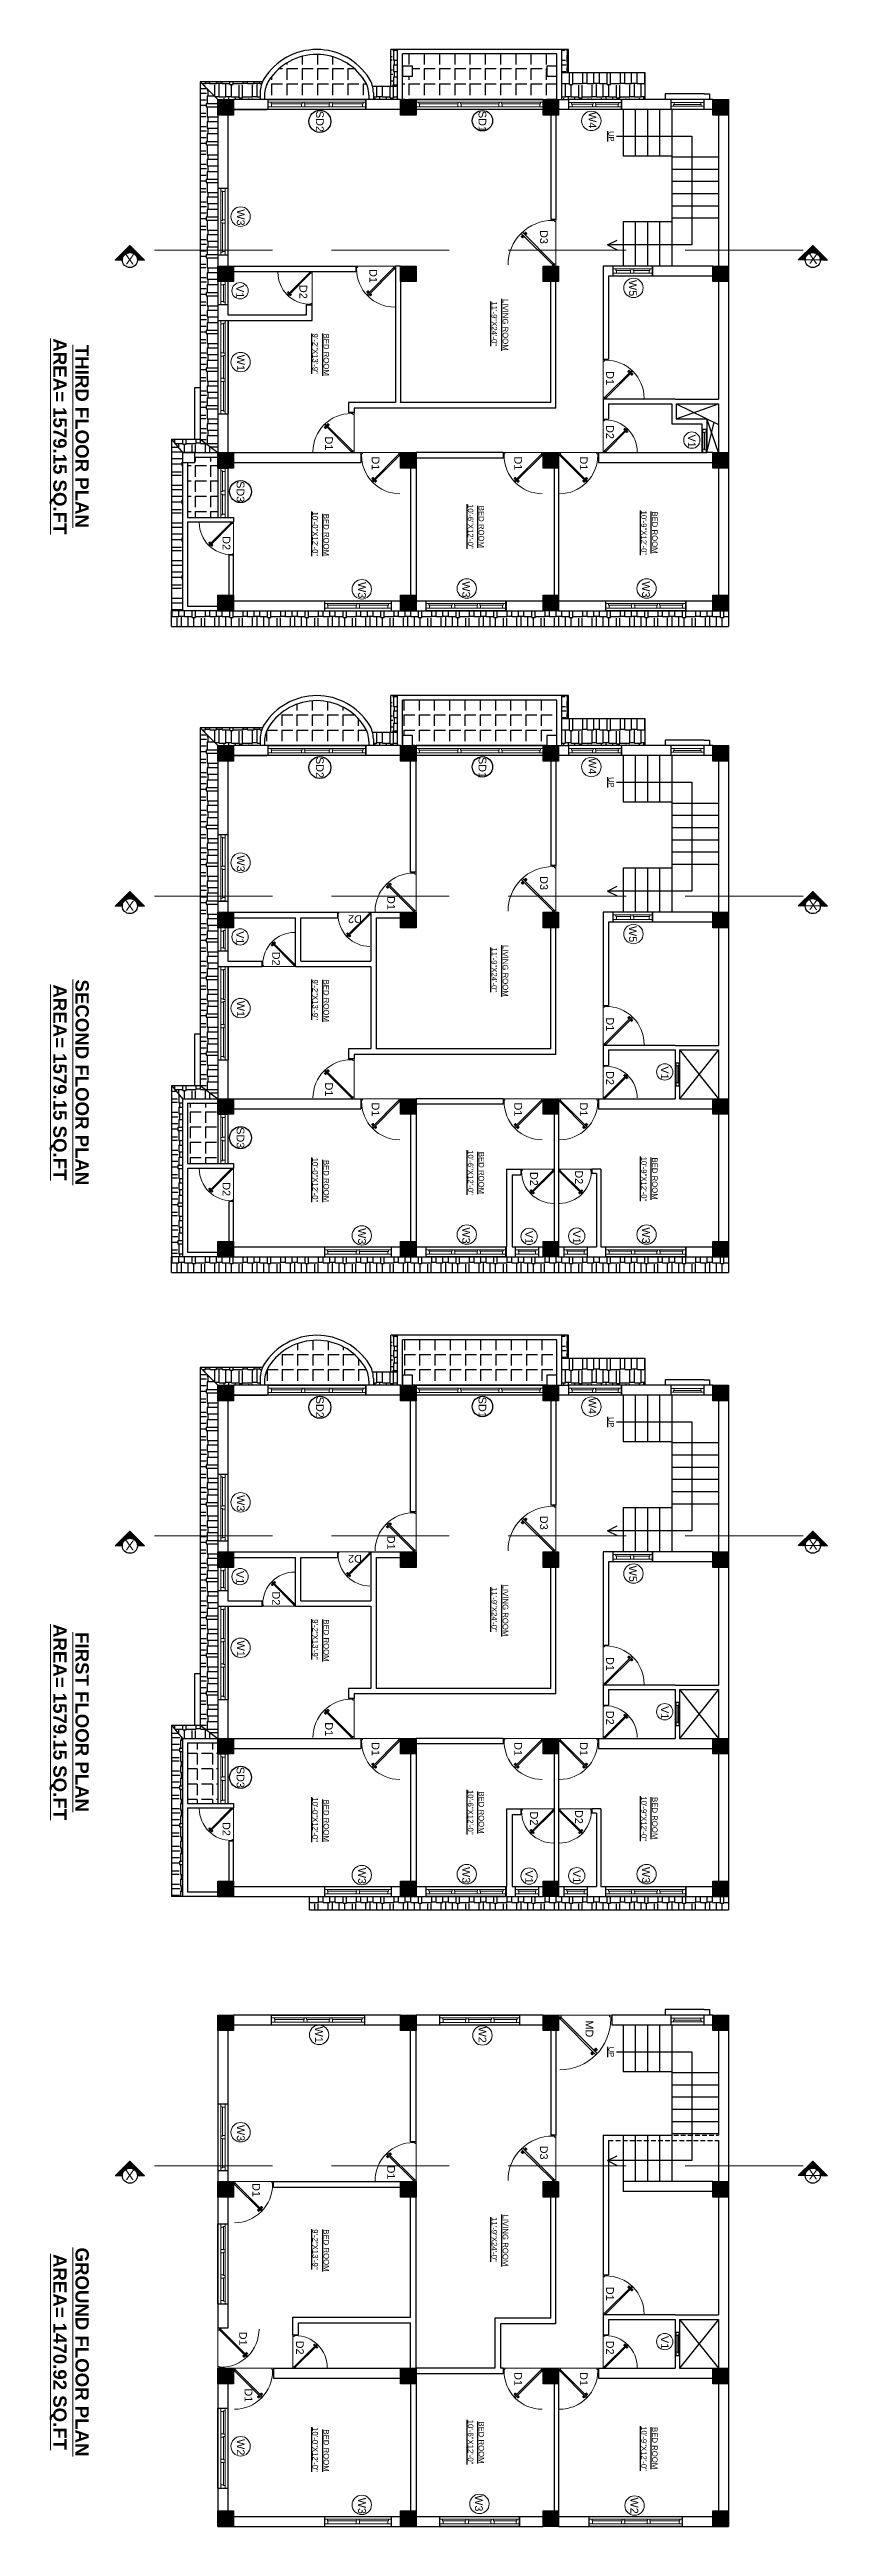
# Model space of a CAD drawing. Header units: inches. Extents: x 1397 to 20304, y -27267 to -746.
# Drawn here: x 15992 to 16694, y -20641 to -18411 of the extents above; entities that cross this region are included whole.
import ezdxf

# ---------------------------------------------------------------- set-up
doc = ezdxf.new("R2010")
doc.units = ezdxf.units.IN
doc.header["$LTSCALE"] = 17
doc.header["$MEASUREMENT"] = 0
doc.linetypes.add('21_FP_00$0$HIDDEN', pattern=[0.375, 0.25, -0.125])
doc.linetypes.add('PHANTOM2', pattern=[1.25, 0.625, -0.125, 0.125, -0.125, 0.125, -0.125])
for name, color, linetype, lineweight in [('25 BOT BAR', 12, 'Continuous', 25), ('aa_section_line', 2, 'PHANTOM2', 13), ('DOOR & WIN', 1, 'Continuous', 25), ('OUTLINE', 1, 'Continuous', 25), ('PUERTAS', 7, 'Continuous', 9), ('TEXT', 231, 'Continuous', 20), ('WINDOW FRAME PLAN', 162, 'Continuous', 18)]:
    doc.layers.add(name, color=color, linetype=linetype, lineweight=lineweight)
doc.layers.add('A-Sect-Iden', color=111, linetype='Continuous')
doc.styles.add('DIMTEXT', font='arial.ttf', dxfattribs={"height": 6})
doc.styles.add('HEADING', font='swissel.ttf')
pattern_1 = [(360, (34998.502, -9603.112), (25.5, 12), [6, -5, 7, -3, 9, -4]), (360, (35004.502, -9602.612), (25.5, 12), [5, -19, 4, -6]), (360, (35016.502, -9603.862), (25.5, 12), [3, -31]), (90, (34998.502, -9603.112), (-8.5, 12), [11.5, -36.5]), (90, (35004.502, -9603.112), (-8.5, 12), [11.25, -36.75]), (90, (35009.502, -9603.112), (-8.5, 12), [10.5, -37.5]), (90, (35016.502, -9603.862), (-8.5, 12), [11.5, -36.5]), (90, (35019.502, -9603.862), (-8.5, 12), [11.5, -36.5]), (90, (35028.502, -9603.112), (-8.5, 12), [11, -37])]
pattern_2 = [(270, (34998.502, -9603.112), (12, -25.5), [6, -5, 7, -3, 9, -4]), (270, (34999.002, -9609.112), (12, -25.5), [5, -19, 4, -6]), (270, (34997.752, -9621.112), (12, -25.5), [3, -31]), (360, (34998.502, -9603.112), (12, 8.5), [11.5, -36.5]), (360, (34998.502, -9609.112), (12, 8.5), [11.25, -36.75]), (360, (34998.502, -9614.112), (12, 8.5), [10.5, -37.5]), (360, (34997.752, -9621.112), (12, 8.5), [11.5, -36.5]), (360, (34997.752, -9624.112), (12, 8.5), [11.5, -36.5]), (360, (34998.502, -9633.112), (12, 8.5), [11, -37])]
pattern_3 = [(270, (34998.502, -9603.112), (13.75, -3e-15), [10, -3.75]), (360, (34998.502, -9603.112), (3e-15, 13.75), [10, -3.75])]
pattern_4 = [(360, (34998.502, -9027.084), (25.5, 12), [6, -5, 7, -3, 9, -4]), (360, (35004.502, -9026.584), (25.5, 12), [5, -19, 4, -6]), (360, (35016.502, -9027.834), (25.5, 12), [3, -31]), (90, (34998.502, -9027.084), (-8.5, 12), [11.5, -36.5]), (90, (35004.502, -9027.084), (-8.5, 12), [11.25, -36.75]), (90, (35009.502, -9027.084), (-8.5, 12), [10.5, -37.5]), (90, (35016.502, -9027.834), (-8.5, 12), [11.5, -36.5]), (90, (35019.502, -9027.834), (-8.5, 12), [11.5, -36.5]), (90, (35028.502, -9027.084), (-8.5, 12), [11, -37])]
pattern_5 = [(270, (34998.502, -9027.084), (12, -25.5), [6, -5, 7, -3, 9, -4]), (270, (34999.002, -9033.084), (12, -25.5), [5, -19, 4, -6]), (270, (34997.752, -9045.084), (12, -25.5), [3, -31]), (360, (34998.502, -9027.084), (12, 8.5), [11.5, -36.5]), (360, (34998.502, -9033.084), (12, 8.5), [11.25, -36.75]), (360, (34998.502, -9038.084), (12, 8.5), [10.5, -37.5]), (360, (34997.752, -9045.084), (12, 8.5), [11.5, -36.5]), (360, (34997.752, -9048.084), (12, 8.5), [11.5, -36.5]), (360, (34998.502, -9057.084), (12, 8.5), [11, -37])]
pattern_6 = [(270, (35932.991, -9027.084), (13.75, -3e-15), [10, -3.75]), (360, (35932.991, -9027.084), (3e-15, 13.75), [10, -3.75])]
pattern_7 = [(360, (34998.502, -8445.25), (25.5, 12), [6, -5, 7, -3, 9, -4]), (360, (35004.502, -8444.75), (25.5, 12), [5, -19, 4, -6]), (360, (35016.502, -8446), (25.5, 12), [3, -31]), (90, (34998.502, -8445.25), (-8.5, 12), [11.5, -36.5]), (90, (35004.502, -8445.25), (-8.5, 12), [11.25, -36.75]), (90, (35009.502, -8445.25), (-8.5, 12), [10.5, -37.5]), (90, (35016.502, -8446), (-8.5, 12), [11.5, -36.5]), (90, (35019.502, -8446), (-8.5, 12), [11.5, -36.5]), (90, (35028.502, -8445.25), (-8.5, 12), [11, -37])]
pattern_8 = [(270, (34998.502, -8445.25), (12, -25.5), [6, -5, 7, -3, 9, -4]), (270, (34999.002, -8451.25), (12, -25.5), [5, -19, 4, -6]), (270, (34997.752, -8463.25), (12, -25.5), [3, -31]), (360, (34998.502, -8445.25), (12, 8.5), [11.5, -36.5]), (360, (34998.502, -8451.25), (12, 8.5), [11.25, -36.75]), (360, (34998.502, -8456.25), (12, 8.5), [10.5, -37.5]), (360, (34997.752, -8463.25), (12, 8.5), [11.5, -36.5]), (360, (34997.752, -8466.25), (12, 8.5), [11.5, -36.5]), (360, (34998.502, -8475.25), (12, 8.5), [11, -37])]
pattern_9 = [(270, (36872.581, -8445.25), (13.75, -3e-15), [10, -3.75]), (360, (36872.581, -8445.25), (3e-15, 13.75), [10, -3.75])]

msp = doc.modelspace()

# ---------------------------------------------------------------- texts
at = {"layer": 'A-Sect-Iden', "ltscale": 0.5, "char_height": 9, "width": 12.25, "attachment_point": 5, "style": 'HEADING'}
for insert, rotation in [((16064.8, -18599.6), 179.8551), ((16680.7, -18599), 179.2631), ((16064.8, -19181.5), 179.8551), ((16680.7, -19180.8), 179.2631), ((16064.8, -19757.5), 179.8551), ((16680.7, -19756.8), 179.2631), ((16064.8, -20324.7), 179.8551), ((16680.7, -20324.1), 179.2631)]:
    msp.add_mtext('X', dxfattribs=dict(at, insert=insert, rotation=rotation))
at = {"layer": 'DOOR & WIN', "char_height": 5, "attachment_point": 5, "rotation": 270}
for s, insert in [('{\\L\\C7;UP}', (16498.7, -18488.7)), ('{\\fArial TUR|b0|i0|c0|p34;\\L\\C7;11\'-9"X24\'-0"}', (16393.3, -18657.5)), ('{\\fArial TUR|b0|i0|c162|p34;\\L\\C7; \\fArial TUR|b0|i0|c0|p34;LIVING \\fArial TUR|b0|i0|c162|p34;ROOM}', (16403.3, -18657.5)), ('{\\fArial TUR|b0|i0|c0|p34;\\L\\C7;9\'-2"X13\'-9"}', (16231.9, -18684.4)), ('{\\fArial TUR|b0|i0|c162|p34;\\L\\C7; \\fArial TUR|b0|i0|c0|p34;BED \\fArial TUR|b0|i0|c162|p34;ROOM}', (16241.9, -18684.4)), ('{\\fArial TUR|b0|i0|c0|p34;\\L\\C7;10\'-6"X12\'-0"}', (16371.9, -18840)), ('{\\fArial TUR|b0|i0|c0|p34;\\L\\C7;BED ROOM}', (16381.6, -18840.4)), ('{\\fArial TUR|b0|i0|c0|p34;\\L\\C7;10\'-9"X12\'-0"}', (16528.1, -18845.8)), ('{\\fArial TUR|b0|i0|c0|p34;\\L\\C7;10\'-0"X12\'-0"}', (16231.9, -18846.7)), ('{\\fArial TUR|b0|i0|c162|p34;\\L\\C7; \\fArial TUR|b0|i0|c0|p34;BED \\fArial TUR|b0|i0|c162|p34;ROOM}', (16241.9, -18846.7)), ('{\\fArial TUR|b0|i0|c0|p34;\\L\\C7;BED ROOM}', (16537.9, -18845.5)), ('{\\L\\C7;UP}', (16498.7, -19070.5)), ('{\\fArial TUR|b0|i0|c0|p34;\\L\\C7;11\'-9"X24\'-0"}', (16393.3, -19239.3)), ('{\\fArial TUR|b0|i0|c162|p34;\\L\\C7; \\fArial TUR|b0|i0|c0|p34;LIVING \\fArial TUR|b0|i0|c162|p34;ROOM}', (16403.3, -19239.3)), ('{\\fArial TUR|b0|i0|c0|p34;\\L\\C7;9\'-2"X13\'-9"}', (16231.9, -19266.2)), ('{\\fArial TUR|b0|i0|c162|p34;\\L\\C7; \\fArial TUR|b0|i0|c0|p34;BED \\fArial TUR|b0|i0|c162|p34;ROOM}', (16241.9, -19266.2)), ('{\\fArial TUR|b0|i0|c0|p34;\\L\\C7;10\'-6"X12\'-0"}', (16371.9, -19421.8)), ('{\\fArial TUR|b0|i0|c0|p34;\\L\\C7;BED ROOM}', (16381.6, -19422.2)), ('{\\fArial TUR|b0|i0|c0|p34;\\L\\C7;10\'-0"X12\'-0"}', (16231.9, -19428.5)), ('{\\fArial TUR|b0|i0|c162|p34;\\L\\C7; \\fArial TUR|b0|i0|c0|p34;BED \\fArial TUR|b0|i0|c162|p34;ROOM}', (16241.9, -19428.5)), ('{\\fArial TUR|b0|i0|c0|p34;\\L\\C7;10\'-9"X12\'-0"}', (16528.1, -19427.6)), ('{\\fArial TUR|b0|i0|c0|p34;\\L\\C7;BED ROOM}', (16537.9, -19427.3)), ('{\\L\\C7;UP}', (16498.7, -19646.6)), ('{\\fArial TUR|b0|i0|c0|p34;\\L\\C7;11\'-9"X24\'-0"}', (16393.3, -19815.3)), ('{\\fArial TUR|b0|i0|c162|p34;\\L\\C7; \\fArial TUR|b0|i0|c0|p34;LIVING \\fArial TUR|b0|i0|c162|p34;ROOM}', (16403.3, -19815.3)), ('{\\fArial TUR|b0|i0|c0|p34;\\L\\C7;9\'-2"X13\'-9"}', (16231.9, -19842.3)), ('{\\fArial TUR|b0|i0|c162|p34;\\L\\C7; \\fArial TUR|b0|i0|c0|p34;BED \\fArial TUR|b0|i0|c162|p34;ROOM}', (16241.9, -19842.3)), ('{\\fArial TUR|b0|i0|c0|p34;\\L\\C7;10\'-0"X12\'-0"}', (16231.9, -20004.6)), ('{\\fArial TUR|b0|i0|c0|p34;\\L\\C7;10\'-6"X12\'-0"}', (16371.9, -19997.9)), ('{\\fArial TUR|b0|i0|c0|p34;\\L\\C7;BED ROOM}', (16381.6, -19998.2)), ('{\\fArial TUR|b0|i0|c0|p34;\\L\\C7;10\'-9"X12\'-0"}', (16528.1, -20003.7)), ('{\\fArial TUR|b0|i0|c0|p34;\\L\\C7;BED ROOM}', (16537.9, -20003.3)), ('{\\fArial TUR|b0|i0|c162|p34;\\L\\C7; \\fArial TUR|b0|i0|c0|p34;BED \\fArial TUR|b0|i0|c162|p34;ROOM}', (16241.9, -20004.6)), ('{\\L\\C7;UP}', (16498.7, -20213.8)), ('{\\fArial TUR|b0|i0|c0|p34;\\L\\C7;11\'-9"X24\'-0"}', (16393.3, -20382.6)), ('{\\fArial TUR|b0|i0|c162|p34;\\L\\C7; \\fArial TUR|b0|i0|c0|p34;LIVING \\fArial TUR|b0|i0|c162|p34;ROOM}', (16403.3, -20382.6)), ('{\\fArial TUR|b0|i0|c0|p34;\\L\\C7;9\'-2"X13\'-9"}', (16231.9, -20391.6)), ('{\\fArial TUR|b0|i0|c162|p34;\\L\\C7; \\fArial TUR|b0|i0|c0|p34;BED \\fArial TUR|b0|i0|c162|p34;ROOM}', (16241.9, -20391.6)), ('{\\fArial TUR|b0|i0|c0|p34;\\L\\C7;10\'-0"X12\'-0"}', (16231.9, -20571.8)), ('{\\fArial TUR|b0|i0|c162|p34;\\L\\C7; \\fArial TUR|b0|i0|c0|p34;BED \\fArial TUR|b0|i0|c162|p34;ROOM}', (16241.9, -20571.8)), ('{\\fArial TUR|b0|i0|c0|p34;\\L\\C7;10\'-6"X12\'-0"}', (16371.9, -20565.1)), ('{\\fArial TUR|b0|i0|c0|p34;\\L\\C7;BED ROOM}', (16381.6, -20565.5)), ('{\\fArial TUR|b0|i0|c0|p34;\\L\\C7;10\'-9"X12\'-0"}', (16528.1, -20570.9)), ('{\\fArial TUR|b0|i0|c0|p34;\\L\\C7;BED ROOM}', (16537.9, -20570.6))]:
    msp.add_mtext(s, dxfattribs=dict(at, insert=insert))
at = {"layer": 'TEXT', "style": 'DIMTEXT'}
for s, rotation, p in [('SD2', 270, (16232.6, -18465.8)), ('SD1', 270, (16379.1, -18465.8)), ('W4', 270, (16478.2, -18466.8)), ('W3', 270, (16161.3, -18554.4)), ('D3', 270, (16434.5, -18573.1)), ('V1', 270, (16160.7, -18622.7)), ('D2', 270, (16217.7, -18622.5)), ('D1', 270, (16280.7, -18608.3)), ('W5', 270, (16514.7, -18618)), ('W1', 270, (16161.3, -18685.4)), ('D1', 270, (16494.1, -18700.2)), ('D2', 270, (16494.1, -18748.7)), ('V1', 270, (16567.8, -18757.2)), ('D1', 270, (16240.8, -18759)), ('D1', 270, (16282.8, -18777)), ('D1', 270, (16411.3, -18777)), ('D1', 270, (16470.4, -18777)), ('SD3', 270, (16161.1, -18799.2)), ('D2', 270, (16148.4, -18848.8)), ('W3', 270, (16270.6, -18890.1)), ('W3', 270, (16364.5, -18889.4)), ('W3', 270, (16526.5, -18889.4)), ('SD2', 270, (16232.6, -19047.6)), ('SD1', 270, (16379.1, -19047.6)), ('W4', 270, (16478.2, -19048.6)), ('W3', 270, (16161.3, -19136.2)), ('D3', 270, (16434.5, -19154.9)), ('D1', 270, (16296.8, -19172.8)), ('V1', 270, (16160.7, -19204.5)), ('D2', 180, (16274, -19190.2)), ('W5', 270, (16514.7, -19199.8)), ('D2', 270, (16193.2, -19223)), ('W1', 270, (16161.3, -19267.2)), ('D1', 270, (16494.1, -19282.1)), ('D2', 270, (16494.1, -19330.5)), ('V1', 270, (16543.4, -19326.2)), ('D1', 270, (16240.8, -19340.8)), ('D1', 270, (16282.8, -19358.8)), ('D1', 270, (16411.3, -19358.8)), ('D1', 270, (16470.4, -19358.8)), ('SD3', 270, (16161.1, -19381)), ('D2', 270, (16425.6, -19421.3)), ('D2', 270, (16466.1, -19419.9)), ('D2', 270, (16148.4, -19430.6)), ('W3', 270, (16270.6, -19471.9)), ('W3', 270, (16364.5, -19471.2)), ('W3', 270, (16526.5, -19471.2)), ('V1', 270, (16421.2, -19474.3)), ('V1', 270, (16464.1, -19474)), ('SD2', 270, (16232.6, -19623.7)), ('SD1', 270, (16379.1, -19623.7)), ('W4', 270, (16478.2, -19624.7)), ('W3', 270, (16161.3, -19712.3)), ('D3', 270, (16434.5, -19731)), ('D1', 270, (16296.8, -19748.9)), ('V1', 270, (16160.7, -19780.6)), ('D2', 180, (16274, -19766.2)), ('W5', 270, (16514.7, -19775.8)), ('D2', 270, (16193.2, -19799.1)), ('W1', 270, (16161.3, -19843.3)), ('D1', 270, (16494.1, -19858.1)), ('D1', 270, (16240.8, -19916.9)), ('D2', 270, (16494.1, -19906.6)), ('V1', 270, (16543.4, -19902.3)), ('D1', 270, (16282.8, -19934.8)), ('D1', 270, (16411.3, -19934.8)), ('D1', 270, (16470.4, -19934.8)), ('SD3', 270, (16161.1, -19957)), ('D2', 270, (16148.4, -20006.7)), ('D2', 270, (16425.6, -19997.3)), ('D2', 270, (16466.1, -19995.9)), ('W3', 270, (16270.6, -20047.9)), ('W3', 270, (16364.5, -20047.2)), ('V1', 270, (16421.2, -20050.3)), ('V1', 270, (16464.1, -20050)), ('W3', 270, (16526.5, -20047.2)), ('MD', 270, (16475.5, -20185.4)), ('W1', 270, (16231.8, -20190.9)), ('W2', 270, (16379.1, -20190.9)), ('W3', 270, (16161.3, -20279.5)), ('D1', 270, (16296.8, -20316.1)), ('D3', 270, (16434.5, -20298.2)), ('D1', 270, (16175.3, -20331.9)), ('D1', 270, (16494.1, -20425.3)), ('D1', 270, (16163.4, -20465.7)), ('D2', 270, (16214.6, -20473.8)), ('D2', 270, (16494.1, -20473.8)), ('V1', 270, (16543.4, -20469.5)), ('D1', 270, (16168.3, -20516.8)), ('D1', 270, (16411.3, -20502.1)), ('D1', 270, (16470.4, -20502.1)), ('W2', 270, (16161.3, -20562.4)), ('W3', 270, (16270.6, -20615.2)), ('W3', 270, (16375.9, -20612.9)), ('W2', 270, (16516, -20615))]:
    msp.add_text(s, height=7, rotation=rotation, dxfattribs=at).set_placement(p)
at = {"layer": 'TEXT', "char_height": 12, "width": 396.298, "attachment_point": 2, "rotation": 270}
for s, insert in [('{\\fArial|b1|i0|c0|p34;\\LTHIRD FLOOR PLAN \\PAREA= 1579.15 SQ.FT}', (16027.9, -18758.9)), ('{\\fArial|b1|i0|c0|p34;\\LSECOND FLOOR PLAN \\PAREA= 1579.15 SQ.FT}', (16027.9, -19340.7)), ('{\\fArial|b1|i0|c0|p34;\\LFIRST FLOOR PLAN \\PAREA= 1579.15 SQ.FT}', (16027.9, -19916.7)), ('{\\fArial|b1|i0|c0|p34;\\LGROUND FLOOR PLAN \\PAREA= 1470.92 SQ.FT}', (16027.9, -20484))]:
    msp.add_mtext(s, dxfattribs=dict(at, insert=insert))

# ---------------------------------------------------------------- blocks, each defined once
blk = doc.blocks.new('DFFDFD')
at = {"layer": 'DOOR & WIN'}
for p, q in [((-13646.8, -2252.3), (-13646.8, -2168.3)), ((-13637.8, -2168.3), (-13646.8, -2168.3)), ((-13637.8, -2168.3), (-13637.8, -2252.3)), ((-13637.8, -2252.3), (-13646.8, -2252.3)), ((-13637.8, -2252.3), (-13646.8, -2252.3))]:
    blk.add_line(p, q, dxfattribs=at)
at = {"layer": 'WINDOW FRAME PLAN'}
for p, q in [((-13644.3, -2168.3), (-13644.3, -2170.8)), ((-13644.3, -2249.8), (-13644.3, -2170.8)), ((-13644.3, -2170.8), (-13642.8, -2170.8)), ((-13642.8, -2170.8), (-13642.8, -2171.3)), ((-13642.8, -2171.3), (-13642.8, -2197.8)), ((-13642.8, -2171.3), (-13640.3, -2171.3)), ((-13640.3, -2168.3), (-13640.3, -2171.3)), ((-13640.3, -2171.3), (-13640.3, -2249.3)), ((-13644.3, -2197.8), (-13642.8, -2197.8)), ((-13644.3, -2199.8), (-13642.8, -2199.8)), ((-13642.8, -2197.3), (-13640.3, -2197.3)), ((-13642.8, -2199.8), (-13642.8, -2200.3)), ((-13642.8, -2199.8), (-13642.8, -2220.8)), ((-13642.8, -2200.3), (-13640.3, -2200.3)), ((-13644.3, -2220.8), (-13642.8, -2220.8)), ((-13644.3, -2222.8), (-13642.8, -2222.8)), ((-13642.8, -2220.3), (-13640.3, -2220.3)), ((-13642.8, -2220.8), (-13642.8, -2220.3)), ((-13642.8, -2222.8), (-13642.8, -2249.3)), ((-13642.8, -2223.3), (-13640.3, -2223.3)), ((-13644.3, -2252.3), (-13644.3, -2249.8)), ((-13644.3, -2249.8), (-13642.8, -2249.8)), ((-13642.8, -2249.3), (-13640.3, -2249.3)), ((-13642.8, -2249.8), (-13642.8, -2249.3)), ((-13640.3, -2252.3), (-13640.3, -2249.3))]:
    blk.add_line(p, q, dxfattribs=at)
blk = doc.blocks.new('3ft')
at = {"layer": 'PUERTAS', "color": 6}
for p, q in [((1, 2.5), (25.2, 26.7)), ((26, 25.9), (1.8, 1.6)), ((26, 25.9), (25.2, 26.7)), ((0, 2.4), (0, 0)), ((0.7, 2.4), (0, 2.4)), ((1.6, 0), (0, 0)), ((0.7, 1.5), (0.7, 2.4)), ((0.8, 1.5), (0.7, 1.5)), ((0.8, 1.5), (0.8, 2.4)), ((0.8, 1.2), (0.8, 1.5)), ((1.6, 1.2), (0.8, 1.2)), ((1.6, 1.8), (0.9, 2.5)), ((1.6, 1.9), (1, 2.5)), ((1.6, 1.9), (1.6, 1.8)), ((1.8, 1.6), (1.6, 1.8)), ((1.6, 0), (1.6, 1.2)), ((34.4, 0), (34.4, 1.2)), ((34.4, 1.2), (35.2, 1.2)), ((34.4, 0), (36, 0)), ((35.2, 1.2), (35.2, 2.4)), ((35.2, 2.4), (36, 2.4)), ((36, 0), (36, 2.4))]:
    blk.add_line(p, q, dxfattribs=at)
at = {"layer": 'PUERTAS', "color": 8}
for p, q in [((22.6, 24.9), (21.6, 25.7)), ((22.6, 25), (21.7, 25.7)), ((22.7, 25.1), (21.8, 25.9)), ((22.1, 26.3), (22, 26.1)), ((22.9, 25.2), (22, 26.1)), ((22.1, 26.3), (22.3, 26.4)), ((22.3, 26.4), (22.3, 26.4)), ((23.2, 25.5), (22.3, 26.4)), ((23.3, 25.7), (22.5, 26.6)), ((23.5, 25.8), (22.7, 26.8)), ((23.4, 25.8), (22.7, 26.7)), ((22.7, 24.3), (23, 24.8)), ((23, 25), (22.8, 25.1)), ((23, 25), (22.9, 25.2)), ((23, 25), (22.9, 25.1)), ((22.9, 24.5), (23.1, 24.9)), ((23.1, 25.1), (23, 25.2)), ((23.1, 24.8), (23.2, 25)), ((23.3, 25.3), (23.2, 25.4)), ((23.4, 25.4), (23.3, 25.6)), ((23.4, 25.4), (23.3, 25.5)), ((23.4, 25.4), (23.3, 25.5)), ((23.3, 24.9), (23.3, 25.1)), ((23.5, 25.1), (23.3, 25.1)), ((23.6, 25.3), (23.4, 25.2)), ((23.9, 25.5), (23.5, 25.3)), ((24.1, 25.7), (23.6, 25.4)), ((23.6, 23.4), (24.1, 23.7)), ((23.8, 23.6), (24.2, 23.8)), ((24.1, 23.8), (24.3, 23.9)), ((24.2, 24), (24.4, 24)), ((24.2, 23.3), (25, 22.3)), ((24.3, 23.7), (24.4, 23.6)), ((24.3, 23.7), (24.5, 23.6)), ((24.3, 23.6), (24.4, 23.5)), ((24.3, 23.3), (25.1, 22.4)), ((24.4, 24.2), (24.4, 24)), ((24.4, 23.8), (24.5, 23.7)), ((24.4, 23.4), (25.2, 22.5)), ((24.6, 24.3), (24.5, 24.1)), ((24.5, 23.6), (25.4, 22.7)), ((24.8, 24.6), (24.6, 24.2)), ((24.6, 24), (24.7, 23.9)), ((25, 24.8), (24.7, 24.3)), ((24.7, 24.1), (24.8, 23.9)), ((24.7, 24.1), (24.8, 24)), ((24.8, 24.1), (24.9, 24)), ((24.8, 23.8), (25.7, 23)), ((25, 24), (25.9, 23.2)), ((25.1, 24.2), (26.1, 23.4)), ((25.1, 24.1), (26, 23.3)), ((25.6, 22.8), (25.4, 22.7)), ((25.6, 22.8), (25.7, 23)), ((25.7, 23), (25.7, 23)), ((0, 0), (36, 0))]:
    blk.add_line(p, q, dxfattribs=at)
at = {"layer": 'PUERTAS', "color": 1}
for p, q in [((21.7, 25.8), (22.1, 26.3)), ((21.7, 25.7), (22.2, 26.2)), ((21.7, 25.8), (21.7, 25.8)), ((22.5, 25), (21.7, 25.6)), ((22.6, 26.7), (22.1, 26.3)), ((22.7, 26.7), (22.2, 26.2)), ((22.6, 26.7), (22.6, 26.7)), ((22.6, 25), (23, 25.4)), ((22.6, 24.3), (22.9, 24.7)), ((22.6, 24.1), (22.6, 24.1)), ((22.7, 25.1), (22.7, 25.1)), ((23.4, 25.9), (22.8, 26.7)), ((22.8, 25.1), (23.1, 25.3)), ((22.9, 25), (22.8, 25.1)), ((22.9, 24.9), (23.2, 25.2)), ((22.9, 24.8), (22.9, 24.8)), ((22.9, 24.7), (22.9, 24.7)), ((23.4, 25.8), (23, 25.4)), ((23.3, 25.6), (23.1, 25.3)), ((23.5, 25.5), (23.2, 25.2)), ((23.3, 25.7), (23.3, 25.7)), ((23.4, 25.5), (23.3, 25.6)), ((23.4, 23.3), (23.4, 23.3)), ((23.6, 25.5), (23.6, 25.5)), ((23.6, 23.3), (24, 23.6)), ((24.1, 25.8), (23.7, 25.5)), ((23.7, 25.5), (23.7, 25.5)), ((24, 23.6), (24, 23.6)), ((24.1, 23.6), (24.1, 23.6)), ((24.3, 25.8), (24.3, 25.8)), ((24.3, 23.6), (24.5, 23.9)), ((24.3, 23.3), (24.7, 23.7)), ((24.3, 23.6), (24.4, 23.5)), ((24.3, 23.2), (24.9, 22.4)), ((24.4, 23.5), (24.6, 23.8)), ((24.4, 23.4), (24.4, 23.4)), ((24.8, 24.1), (24.5, 23.9)), ((24.9, 24), (24.6, 23.8)), ((25.1, 24.1), (24.7, 23.7)), ((25.1, 24.8), (24.8, 24.4)), ((24.8, 24.4), (24.8, 24.4)), ((24.8, 24.3), (24.8, 24.3)), ((24.8, 24.1), (24.9, 24)), ((25, 24), (25, 24)), ((25, 22.4), (25.5, 22.9)), ((25.1, 25), (25.1, 25)), ((25.1, 22.4), (25.6, 22.8)), ((25.1, 22.4), (25.1, 22.4)), ((25.2, 24.1), (26, 23.5)), ((26, 23.4), (25.5, 22.9)), ((26, 23.3), (25.6, 22.8)), ((26, 23.3), (26, 23.3))]:
    blk.add_line(p, q, dxfattribs=at)
at = {"layer": 'PUERTAS', "color": 2}
for p, q in [((22, 26.1), (22, 26.1)), ((25.4, 22.7), (25.4, 22.7))]:
    blk.add_line(p, q, dxfattribs=at)
at = {"layer": 'PUERTAS', "color": 6}
for radius in [0.155, 0.0752]:
    blk.add_circle((0.8, 2.6), radius, dxfattribs=at)
blk.add_arc((0.8, 2.6), 34.4, 359.7285, 90.0333, dxfattribs=at)
at = {"layer": 'PUERTAS', "color": 1}
for centre, start, end in [((22.5, 25), 231.0764, 315), ((22.7, 24.2), 135, 225), ((22.7, 26.7), 38.9236, 135), ((22.8, 25.1), 225, 315), ((23, 24.9), 135, 219.7428), ((22.9, 24.8), 315, 39.7428), ((23.3, 25.6), 315, 45), ((23.4, 25.9), 315, 38.9236), ((23.5, 23.4), 225, 315), ((23.5, 25.4), 50.2572, 135), ((23.6, 25.5), 230.2572, 315), ((24.1, 23.6), 50.2572, 135), ((24.2, 25.7), 45, 135), ((24.2, 23.7), 230.2572, 315), ((24.3, 23.2), 135, 218.9236), ((24.4, 23.5), 135, 225), ((24.8, 24.3), 135, 219.7428), ((24.7, 24.2), 315, 39.7428), ((24.9, 24), 45, 135), ((25, 22.4), 218.9236, 315), ((25, 24.9), 315, 45), ((25.2, 24.1), 51.0764, 135), ((26, 23.4), 315, 51.0764)]:
    blk.add_arc(centre, 0.08, start, end, dxfattribs=at)
blk = doc.blocks.new('*U2802')
at = {"color": 3, "xscale": -1}
blk.add_blockref('3ft', (42, 0), dxfattribs=at)
blk = doc.blocks.new('ffddd')
at = {"layer": 'DOOR & WIN'}
for p, q in [((-13345.3, -2388.1), (-13345.3, -2316.1)), ((-13336.3, -2316.1), (-13345.3, -2316.1)), ((-13336.3, -2316.1), (-13336.3, -2388.1)), ((-13336.3, -2388.1), (-13345.3, -2388.1)), ((-13336.3, -2388.1), (-13345.3, -2388.1))]:
    blk.add_line(p, q, dxfattribs=at)
at = {"layer": 'WINDOW FRAME PLAN'}
for p, q in [((-13342.8, -2316.1), (-13342.8, -2318.6)), ((-13342.8, -2385.6), (-13342.8, -2318.6)), ((-13342.8, -2318.6), (-13341.3, -2318.6)), ((-13341.3, -2318.6), (-13341.3, -2319.1)), ((-13341.3, -2319.1), (-13341.3, -2339.6)), ((-13341.3, -2319.1), (-13338.8, -2319.1)), ((-13338.8, -2316.1), (-13338.8, -2319.1)), ((-13338.8, -2319.1), (-13338.8, -2385.1)), ((-13342.8, -2339.6), (-13341.3, -2339.6)), ((-13342.8, -2341.6), (-13341.3, -2341.6)), ((-13341.3, -2339.1), (-13338.8, -2339.1)), ((-13341.3, -2341.6), (-13341.3, -2342.1)), ((-13341.3, -2341.6), (-13341.3, -2362.6)), ((-13341.3, -2342.1), (-13338.8, -2342.1)), ((-13342.8, -2362.6), (-13341.3, -2362.6)), ((-13341.3, -2362.1), (-13338.8, -2362.1)), ((-13341.3, -2362.6), (-13341.3, -2362.1)), ((-13342.8, -2364.6), (-13341.3, -2364.6)), ((-13342.8, -2388.1), (-13342.8, -2385.6)), ((-13342.8, -2385.6), (-13341.3, -2385.6)), ((-13341.3, -2364.6), (-13341.3, -2385.6)), ((-13341.3, -2365.1), (-13338.8, -2365.1)), ((-13341.3, -2385.1), (-13338.8, -2385.1)), ((-13341.3, -2385.6), (-13341.3, -2385.1)), ((-13338.8, -2388.1), (-13338.8, -2385.1))]:
    blk.add_line(p, q, dxfattribs=at)
blk = doc.blocks.new('*U3029')
at = {"layer": 'PUERTAS', "color": 2}
for p, q in [((11.6, 30.2), (12.6, 31.2)), ((11.6, 30.2), (39.9, 1.9)), ((12.3, 26.5), (12.3, 26.4)), ((40.8, 2.9), (12.6, 31.2)), ((16.3, 30.5), (16.4, 30.5)), ((0, 0), (0, 2.8)), ((0.9, 2.8), (0, 2.8)), ((1.9, 0), (0, 0)), ((0.9, 1.4), (0.9, 2.8)), ((1.9, 1.4), (0.9, 1.4)), ((1.9, 0), (1.9, 1.4)), ((39.9, 1.9), (40.2, 2.1)), ((40.1, 2.2), (40.9, 3)), ((40.1, 2.2), (40.2, 2.1)), ((40.1, 0), (40.1, 1.4)), ((40.1, 1.4), (41.1, 1.4)), ((40.1, 0), (42, 0)), ((40.2, 2.1), (40.9, 2.9)), ((41.1, 1.8), (41.1, 2.8)), ((41.1, 1.4), (41.1, 1.8)), ((41.1, 1.8), (41.2, 1.8)), ((41.2, 1.8), (41.2, 2.9)), ((41.2, 2.8), (42, 2.8)), ((42, 2.8), (42, 0))]:
    blk.add_line(p, q, dxfattribs=at)
at = {"layer": 'PUERTAS', "color": 8}
for p, q in [((12.7, 28.2), (11.6, 27.3)), ((12.7, 28.1), (11.6, 27.2)), ((12.9, 28), (11.8, 27.1)), ((13, 27.8), (12, 26.9)), ((12, 26.8), (12, 26.8)), ((12.2, 26.6), (12, 26.8)), ((12.2, 26.6), (12.3, 26.4)), ((13.4, 27.5), (12.4, 26.5)), ((13.5, 27.3), (12.6, 26.3)), ((12.8, 28.9), (13.2, 28.3)), ((13.7, 27.2), (12.8, 26.1)), ((13.7, 27.1), (12.8, 26.1)), ((13.1, 28.2), (13, 28)), ((13.1, 28.1), (13, 28)), ((13.1, 28.7), (13.3, 28.2)), ((13.2, 28.1), (13.1, 27.9)), ((13.3, 28), (13.2, 27.8)), ((13.3, 28.4), (13.4, 28.1)), ((13.5, 27.8), (13.4, 27.6)), ((13.5, 28.2), (13.5, 28)), ((13.7, 28), (13.5, 28)), ((13.6, 27.7), (13.5, 27.5)), ((13.7, 27.6), (13.5, 27.5)), ((13.9, 27.8), (13.6, 27.9)), ((13.7, 27.6), (13.6, 27.5)), ((14.2, 27.5), (13.7, 27.8)), ((14.4, 27.3), (13.8, 27.7)), ((13.9, 30), (14.5, 29.6)), ((14.2, 29.7), (14.6, 29.5)), ((14.4, 29.5), (14.7, 29.4)), ((14.6, 30.1), (15.5, 31.2)), ((14.6, 29.3), (14.8, 29.3)), ((14.7, 30.1), (15.6, 31.2)), ((14.7, 29.7), (14.8, 29.8)), ((14.7, 29.7), (14.8, 29.8)), ((14.7, 29.6), (14.9, 29.7)), ((14.8, 29.9), (15.7, 31)), ((14.8, 29.5), (15, 29.6)), ((14.8, 29.1), (14.8, 29.3)), ((15, 29.8), (15.9, 30.8)), ((15, 29.3), (15.2, 29.4)), ((15, 28.9), (15, 29.2)), ((15.3, 28.6), (15, 29.1)), ((15.1, 29.2), (15.3, 29.3)), ((15.5, 28.4), (15.1, 29)), ((15.2, 29.1), (15.4, 29.3)), ((15.2, 29.2), (15.3, 29.3)), ((15.3, 29.4), (16.3, 30.4)), ((15.5, 29.3), (16.5, 30.2)), ((15.6, 29.2), (16.7, 30)), ((15.7, 29.1), (16.7, 30)), ((16.2, 30.7), (16, 30.8)), ((16, 30.8), (16, 30.8)), ((16.2, 30.7), (16.4, 30.5)), ((0, 0), (42, 0))]:
    blk.add_line(p, q, dxfattribs=at)
at = {"layer": 'PUERTAS', "color": 1}
for p, q in [((12.6, 28.2), (11.6, 27.4)), ((11.6, 27.3), (12.2, 26.7)), ((11.7, 27.2), (11.7, 27.2)), ((11.7, 27.2), (12.2, 26.6)), ((12.8, 26.1), (12.2, 26.7)), ((12.7, 26.1), (12.2, 26.6)), ((12.7, 29.1), (12.7, 29.1)), ((12.7, 29), (13.1, 28.4)), ((12.7, 28.2), (13.2, 27.7)), ((12.7, 26.2), (12.7, 26.1)), ((12.8, 28), (12.8, 28)), ((13.7, 27), (12.9, 26.1)), ((13.1, 28.2), (13, 28)), ((13, 28), (13.3, 27.7)), ((13.1, 28.4), (13.1, 28.4)), ((13.1, 28.3), (13.1, 28.3)), ((13.1, 28.2), (13.4, 27.9)), ((13.7, 27.2), (13.2, 27.7)), ((13.6, 27.4), (13.3, 27.7)), ((13.7, 27.6), (13.4, 27.9)), ((13.7, 27.6), (13.6, 27.4)), ((13.6, 27.3), (13.6, 27.3)), ((13.7, 30.1), (13.7, 30.1)), ((13.8, 30.1), (14.4, 29.7)), ((13.8, 27.6), (13.8, 27.6)), ((14, 27.5), (14, 27.6)), ((14.5, 27.2), (14, 27.5)), ((14.4, 29.7), (14.4, 29.7)), ((14.5, 29.7), (14.5, 29.7)), ((14.6, 30.2), (15.4, 31.2)), ((14.6, 30.1), (15.1, 29.6)), ((14.6, 29.7), (14.8, 29.8)), ((14.6, 29.7), (14.9, 29.4)), ((14.7, 27.2), (14.6, 27.2)), ((14.8, 30), (14.8, 30)), ((14.8, 29.8), (15.1, 29.5)), ((15.2, 29.1), (14.9, 29.4)), ((15.6, 29.1), (15.1, 29.6)), ((15.4, 29.2), (15.1, 29.5)), ((15.2, 29.1), (15.4, 29.2)), ((15.3, 29), (15.2, 29)), ((15.3, 28.8), (15.3, 28.8)), ((15.6, 28.3), (15.3, 28.8)), ((15.5, 31.2), (16.1, 30.6)), ((15.5, 29.2), (15.5, 29.2)), ((15.6, 31.1), (15.7, 31.1)), ((15.6, 28.2), (15.6, 28.2)), ((15.7, 31.1), (16.2, 30.6)), ((15.8, 29.1), (16.7, 29.9)), ((16.7, 30), (16.1, 30.6)), ((16.7, 30.1), (16.2, 30.6)), ((16.6, 30.1), (16.7, 30.1))]:
    blk.add_line(p, q, dxfattribs=at)
at = {"layer": 'PUERTAS', "color": 2}
for radius in [0.181, 0.0878]:
    blk.add_circle((41, 3), radius, dxfattribs=at)
at = {"layer": 'PUERTAS', "color": 8}
blk.add_arc((41, 3), 40.1, 89.9667, 180.2715, dxfattribs=at)
at = {"layer": 'PUERTAS', "color": 1}
for centre, start, end in [((11.7, 27.3), 128.9236, 225), ((12.6, 28.1), 45, 128.9236), ((12.8, 29), 135, 225), ((12.9, 28), 45, 135), ((12.9, 26.2), 225, 321.0764), ((13, 28.4), 320.2572, 45), ((13.2, 28.2), 140.2572, 225), ((13.5, 27.4), 315, 45), ((13.8, 30), 45, 135), ((13.8, 27.6), 225, 309.7428), ((13.6, 27.1), 321.0764, 45), ((13.9, 27.5), 45, 129.7428), ((14.4, 29.8), 225, 309.7428), ((14.6, 29.6), 45, 129.7428), ((14.6, 27.3), 225, 315), ((14.7, 30.2), 141.0764, 225), ((14.8, 29.9), 135, 225), ((15.2, 29), 320.2572, 45), ((15.3, 28.9), 140.2572, 225), ((15.5, 31.1), 45, 141.0764), ((15.4, 29.3), 225, 315), ((15.7, 29.2), 225, 308.9236), ((15.6, 28.2), 315, 45)]:
    blk.add_arc(centre, 0.0933, start, end, dxfattribs=at)
blk = doc.blocks.new('*U3030')
at = {"color": 3}
blk.add_blockref('3ft', (0, 0), dxfattribs=at)
blk = doc.blocks.new('2ft6in')
at = {"layer": 'PUERTAS', "color": 2}
for p, q in [((0, 2), (0, 0)), ((0.6, 2), (0, 2)), ((1.3, 0), (0, 0)), ((0.6, 1.3), (0.6, 2)), ((0.7, 1.3), (0.6, 1.3)), ((0.7, 1.3), (0.7, 2)), ((0.7, 1), (0.7, 1.3)), ((1.3, 1), (0.7, 1)), ((0.8, 2.1), (21, 22.3)), ((1.4, 1.6), (0.8, 2.1)), ((1.3, 1.5), (0.8, 2.1)), ((1.4, 1.6), (1.3, 1.5)), ((1.5, 1.4), (1.3, 1.5)), ((1.3, 0), (1.3, 1)), ((21.7, 21.6), (1.5, 1.4)), ((18.3, 21.8), (18.3, 21.8)), ((21.7, 21.6), (21, 22.3)), ((21.2, 18.9), (21.2, 18.9)), ((28.7, 0), (28.7, 1)), ((28.7, 1), (29.3, 1)), ((28.7, 0), (30, 0)), ((29.3, 1), (29.3, 2)), ((29.3, 2), (30, 2)), ((30, 0), (30, 2))]:
    blk.add_line(p, q, dxfattribs=at)
at = {"layer": 'PUERTAS', "color": 8}
for p, q in [((0, 0), (30, 0)), ((18.8, 20.8), (18, 21.4)), ((18.9, 20.8), (18.1, 21.5)), ((19, 20.9), (18.2, 21.6)), ((18.4, 21.9), (18.3, 21.8)), ((19.1, 21), (18.3, 21.7)), ((18.4, 21.9), (18.6, 22)), ((18.6, 22), (18.6, 22)), ((19.3, 21.3), (18.6, 22)), ((19.4, 21.4), (18.8, 22.1)), ((19.6, 21.5), (18.9, 22.3)), ((19.5, 21.5), (18.9, 22.3)), ((18.9, 20.3), (19.2, 20.7)), ((19.1, 20.8), (19, 20.9)), ((19.2, 20.9), (19.1, 21)), ((19.1, 20.8), (19.1, 20.9)), ((19.1, 20.4), (19.3, 20.8)), ((19.3, 20.9), (19.2, 21)), ((19.4, 21.1), (19.3, 21.2)), ((19.3, 20.6), (19.3, 20.8)), ((19.5, 21.2), (19.4, 21.3)), ((19.5, 21.2), (19.4, 21.3)), ((19.5, 21.1), (19.4, 21.2)), ((19.4, 20.8), (19.4, 20.9)), ((19.6, 20.9), (19.4, 20.9)), ((19.7, 21.1), (19.5, 21)), ((20.1, 21.4), (19.6, 21.1)), ((19.9, 21.2), (19.6, 21.1)), ((19.7, 19.5), (20.1, 19.8)), ((19.9, 19.7), (20.2, 19.8)), ((20.1, 19.9), (20.3, 19.9)), ((20.2, 20), (20.3, 20)), ((20.2, 19.7), (20.3, 19.6)), ((20.2, 19.7), (20.3, 19.6)), ((20.2, 19.4), (20.9, 18.7)), ((20.2, 19.4), (20.8, 18.6)), ((20.3, 20.1), (20.4, 20)), ((20.3, 19.8), (20.4, 19.7)), ((20.3, 19.5), (21, 18.8)), ((20.5, 20.3), (20.4, 20.1)), ((20.4, 19.8), (20.4, 19.7)), ((20.7, 20.5), (20.5, 20.2)), ((20.5, 20), (20.6, 19.9)), ((20.5, 19.6), (21.1, 18.9)), ((20.8, 20.6), (20.6, 20.2)), ((20.6, 20.1), (20.7, 20)), ((20.6, 20.1), (20.7, 20)), ((20.6, 20), (20.7, 20)), ((20.7, 19.9), (21.4, 19.2)), ((20.8, 20), (21.6, 19.3)), ((20.9, 20.1), (21.7, 19.5)), ((21, 20.1), (21.7, 19.5)), ((21.3, 19), (21.2, 18.9)), ((21.3, 19), (21.4, 19.1)), ((21.4, 19.2), (21.4, 19.1))]:
    blk.add_line(p, q, dxfattribs=at)
at = {"layer": 'PUERTAS', "color": 1}
for p, q in [((18.1, 21.5), (18.5, 21.9)), ((18.1, 21.4), (18.5, 21.9)), ((18.1, 21.5), (18.1, 21.5)), ((18.7, 20.8), (18.1, 21.3)), ((18.9, 22.3), (18.5, 21.9)), ((18.8, 22.2), (18.5, 21.9)), ((18.8, 22.2), (18.8, 22.2)), ((18.8, 20.8), (19.2, 21.2)), ((18.8, 20.2), (19.1, 20.6)), ((18.9, 20.1), (18.8, 20.1)), ((18.9, 20.9), (18.9, 20.9)), ((19.5, 21.6), (19, 22.3)), ((19, 20.9), (19.2, 21.1)), ((19.1, 20.8), (19, 20.9)), ((19.1, 20.8), (19.3, 21)), ((19.1, 20.7), (19.1, 20.7)), ((19.1, 20.6), (19.1, 20.6)), ((19.5, 21.5), (19.2, 21.2)), ((19.5, 21.3), (19.2, 21.1)), ((19.5, 21.2), (19.3, 21)), ((19.4, 21.4), (19.5, 21.4)), ((19.5, 21.2), (19.4, 21.3)), ((19.5, 19.4), (19.5, 19.4)), ((19.6, 21.2), (19.6, 21.2)), ((19.6, 19.4), (20, 19.7)), ((20.1, 21.5), (19.7, 21.2)), ((19.7, 21.2), (19.7, 21.2)), ((20, 19.7), (20, 19.7)), ((20.1, 19.7), (20.1, 19.7)), ((20.2, 21.5), (20.2, 21.5)), ((20.2, 19.7), (20.4, 19.9)), ((20.2, 19.4), (20.6, 19.8)), ((20.2, 19.7), (20.3, 19.6)), ((20.2, 19.3), (20.8, 18.6)), ((20.3, 19.6), (20.5, 19.8)), ((20.3, 19.5), (20.3, 19.5)), ((20.6, 20.1), (20.4, 19.9)), ((20.7, 20), (20.5, 19.8)), ((20.7, 20.2), (20.6, 20.2)), ((20.9, 20.1), (20.6, 19.8)), ((20.6, 20.1), (20.7, 20)), ((20.9, 20.7), (20.7, 20.3)), ((20.7, 20.3), (20.7, 20.3)), ((20.8, 20), (20.8, 20)), ((20.9, 20.8), (20.9, 20.8)), ((20.9, 18.6), (21.3, 19.1)), ((20.9, 18.7), (21.3, 19)), ((20.9, 18.7), (20.9, 18.7)), ((21, 20.1), (21.7, 19.6)), ((21.7, 19.5), (21.3, 19.1)), ((21.7, 19.4), (21.3, 19)), ((21.6, 19.4), (21.7, 19.4))]:
    blk.add_line(p, q, dxfattribs=at)
at = {"layer": 'PUERTAS', "color": 2}
for radius in [0.129, 0.0627]:
    blk.add_circle((0.7, 2.1), radius, dxfattribs=at)
at = {"layer": 'PUERTAS', "color": 8}
blk.add_arc((0.7, 2.1), 28.7, 359.7285, 90.0333, dxfattribs=at)
at = {"layer": 'PUERTAS', "color": 1}
for centre, start, end in [((18.8, 20.8), 231.0764, 315), ((18.9, 20.2), 135, 225), ((18.9, 22.2), 38.9236, 135), ((19, 20.9), 225, 315), ((19.2, 20.7), 135, 219.7428), ((19.1, 20.6), 315, 39.7428), ((19.5, 21.6), 315, 38.9236), ((19.4, 21.4), 315, 45), ((19.6, 21.2), 50.2572, 135), ((19.6, 19.5), 225, 315), ((19.7, 21.3), 230.2572, 315), ((20.1, 19.6), 50.2572, 135), ((20.2, 21.4), 45, 135), ((20.2, 19.7), 230.2572, 315), ((20.3, 19.4), 135, 218.9236), ((20.4, 19.5), 135, 225), ((20.7, 20.3), 135, 219.7428), ((20.6, 20.2), 315, 39.7428), ((20.8, 20), 45, 135), ((20.8, 18.7), 218.9236, 315), ((20.9, 20.7), 315, 45), ((21, 20.1), 51.0764, 135), ((21.7, 19.5), 315, 51.0764)]:
    blk.add_arc(centre, 0.0667, start, end, dxfattribs=at)
blk = doc.blocks.new('*U2794')
at = {"color": 3, "xscale": -1}
blk.add_blockref('2ft6in', (42, 0), dxfattribs=at)
blk = doc.blocks.new("5'")
at = {"layer": 'WINDOW FRAME PLAN'}
for p, q in [((10026.3, -7897.2), (10086.3, -7897.2)), ((10026.3, -7897.2), (10026.3, -7901.2)), ((10026.3, -7897.2), (10029.3, -7897.2)), ((10026.3, -7901.2), (10086.3, -7901.2)), ((10026.3, -7901.2), (10028.8, -7901.2)), ((10028.8, -7901.2), (10028.8, -7899.7)), ((10028.8, -7899.7), (10029.3, -7899.7)), ((10029.3, -7899.7), (10029.3, -7897.2)), ((10029.3, -7899.7), (10054.8, -7899.7)), ((10054.8, -7899.7), (10054.8, -7897.2)), ((10054.8, -7897.2), (10057.8, -7897.2)), ((10055.3, -7899.7), (10054.8, -7899.7)), ((10055.3, -7901.2), (10055.3, -7899.7)), ((10057.3, -7901.2), (10057.3, -7899.7)), ((10057.8, -7899.7), (10057.3, -7899.7)), ((10057.8, -7899.7), (10057.8, -7897.2)), ((10057.8, -7899.7), (10083.3, -7899.7)), ((10086.3, -7897.2), (10083.3, -7897.2)), ((10083.3, -7899.7), (10083.3, -7897.2)), ((10083.8, -7899.7), (10083.3, -7899.7)), ((10083.8, -7901.2), (10083.8, -7899.7)), ((10086.3, -7901.2), (10083.8, -7901.2)), ((10086.3, -7897.2), (10086.3, -7901.2))]:
    blk.add_line(p, q, dxfattribs=at)
blk = doc.blocks.new('*U3074')
at = {"color": 3}
blk.add_blockref('2ft6in', (0, 0), dxfattribs=at)
blk = doc.blocks.new("W4'")
at = {"layer": '25 BOT BAR'}
for p, q in [((9894.3, -8421.4), (9894.3, -8468.9)), ((9903.3, -8421.4), (9903.3, -8468.9))]:
    blk.add_line(p, q, dxfattribs=at)
at = {"layer": 'DOOR & WIN'}
blk.add_line((9903.3, -8421.4), (9894.3, -8421.4), dxfattribs=at)
at = {"layer": 'OUTLINE'}
blk.add_line((9903.3, -8468.9), (9894.3, -8468.9), dxfattribs=at)
at = {"layer": 'WINDOW FRAME PLAN'}
for p, q in [((9896.8, -8421.4), (9896.8, -8423.9)), ((9896.8, -8468.9), (9896.8, -8423.9)), ((9896.8, -8423.9), (9898.3, -8423.9)), ((9898.3, -8423.9), (9898.3, -8424.4)), ((9898.3, -8424.4), (9898.3, -8444.9)), ((9898.3, -8424.4), (9900.8, -8424.4)), ((9900.8, -8421.4), (9900.8, -8424.4)), ((9900.8, -8424.4), (9900.8, -8468.9)), ((9896.8, -8444.9), (9898.3, -8444.9)), ((9896.8, -8446.9), (9898.3, -8446.9)), ((9898.3, -8444.4), (9900.8, -8444.4)), ((9898.3, -8446.9), (9898.3, -8447.4)), ((9898.3, -8446.9), (9898.3, -8466.4)), ((9898.3, -8447.4), (9900.8, -8447.4)), ((9896.8, -8468.9), (9896.8, -8466.4)), ((9896.8, -8466.4), (9898.3, -8466.4)), ((9898.3, -8465.9), (9900.8, -8465.9)), ((9898.3, -8466.4), (9898.3, -8465.9)), ((9900.8, -8468.9), (9900.8, -8465.9))]:
    blk.add_line(p, q, dxfattribs=at)
blk = doc.blocks.new('*U3086')
at = {"color": 3}
blk.add_blockref('3ft', (0, 0), dxfattribs=at)

# ---------------------------------------------------------------- hatches: boundary and pattern name
at = {"layer": 'A-Sect-Iden', "ltscale": 0.5}
h = msp.add_hatch(dxfattribs=at)
h.set_pattern_fill('ANSI37', color=2, scale=5, angle=270, style=0)
h.set_pattern_definition([(315, (9883.3921, 7248.97844), (0.441941738, 0.441941738), []), (45, (9883.3921, 7248.97844), (-0.441941738, 0.441941738), [])])
h.paths.add_polyline_path([(16058.2, -18600.1), (16051.7, -18600.1), (16064.9, -18586.9), (16078.2, -18600.1), (16071.7, -18600.1, 1)])
h = msp.add_hatch(dxfattribs=at)
h.set_pattern_fill('ANSI37', color=2, scale=5, angle=270, style=0)
h.set_pattern_definition([(315, (10498.766, 7249.00305), (0.441941738, 0.441941738), []), (45, (10498.766, 7249.00305), (-0.441941738, 0.441941738), [])])
h.paths.add_polyline_path([(16673.5, -18600), (16667, -18599.9), (16680.4, -18586.8), (16693.5, -18600.2), (16687, -18600.1, 1)])
h = msp.add_hatch(dxfattribs=at)
h.set_pattern_fill('ANSI37', color=2, scale=5, angle=270, style=0)
h.set_pattern_definition([(315, (9883.3921, 6667.1447), (0.441941738, 0.441941738), []), (45, (9883.3921, 6667.1447), (-0.441941738, 0.441941738), [])])
h.paths.add_polyline_path([(16058.2, -19181.9), (16051.7, -19181.9), (16064.9, -19168.7), (16078.2, -19181.9), (16071.7, -19181.9, 1)])
h = msp.add_hatch(dxfattribs=at)
h.set_pattern_fill('ANSI37', color=2, scale=5, angle=270, style=0)
h.set_pattern_definition([(315, (10498.766, 6667.1693), (0.441941738, 0.441941738), []), (45, (10498.766, 6667.1693), (-0.441941738, 0.441941738), [])])
h.paths.add_polyline_path([(16673.5, -19181.8), (16667, -19181.8), (16680.4, -19168.7), (16693.5, -19182), (16687, -19182, 1)])
h = msp.add_hatch(dxfattribs=at)
h.set_pattern_fill('ANSI37', color=2, scale=5, angle=270, style=0)
h.set_pattern_definition([(315, (9883.3921, 6091.1168), (0.441941738, 0.441941738), []), (45, (9883.3921, 6091.1168), (-0.441941738, 0.441941738), [])])
h.paths.add_polyline_path([(16058.2, -19758), (16051.7, -19758), (16064.9, -19744.7), (16078.2, -19758), (16071.7, -19758, 1)])
h = msp.add_hatch(dxfattribs=at)
h.set_pattern_fill('ANSI37', color=2, scale=5, angle=270, style=0)
h.set_pattern_definition([(315, (10498.766, 6091.1414), (0.441941738, 0.441941738), []), (45, (10498.766, 6091.1414), (-0.441941738, 0.441941738), [])])
h.paths.add_polyline_path([(16673.5, -19757.9), (16667, -19757.8), (16680.4, -19744.7), (16693.5, -19758.1), (16687, -19758, 1)])
h = msp.add_hatch(dxfattribs=at)
h.set_pattern_fill('ANSI37', color=2, scale=5, angle=270, style=0)
h.set_pattern_definition([(315, (9883.3921, 5523.87675), (0.441941738, 0.441941738), []), (45, (9883.3921, 5523.87675), (-0.441941738, 0.441941738), [])])
h.paths.add_polyline_path([(16058.2, -20325.2), (16051.7, -20325.2), (16064.9, -20312), (16078.2, -20325.2), (16071.7, -20325.2, 1)])
h = msp.add_hatch(dxfattribs=at)
h.set_pattern_fill('ANSI37', color=2, scale=5, angle=270, style=0)
h.set_pattern_definition([(315, (10498.766, 5523.90135), (0.441941738, 0.441941738), []), (45, (10498.766, 5523.90135), (-0.441941738, 0.441941738), [])])
h.paths.add_polyline_path([(16673.5, -20325.1), (16667, -20325), (16680.4, -20311.9), (16693.5, -20325.3), (16687, -20325.2, 1)])
at = {"layer": 'DOOR & WIN'}
h = msp.add_hatch(color=256, dxfattribs=at)
h.dxf.hatch_style = 1
h.paths.add_polyline_path([(16158.3, -18469.5), (16158.3, -18455.5), (16144.3, -18455.5), (16144.3, -18469.5)])
h = msp.add_hatch(color=256, dxfattribs=at)
h.dxf.hatch_style = 1
h.paths.add_polyline_path([(16322.9, -18469.5), (16322.9, -18455.5), (16308.9, -18455.5), (16308.9, -18469.5)])
h = msp.add_hatch(color=256, dxfattribs=at)
h.dxf.hatch_style = 1
h.paths.add_polyline_path([(16451.3, -18469.5), (16451.3, -18455.5), (16437.3, -18455.5), (16437.3, -18469.5)])
h = msp.add_hatch(color=256, dxfattribs=at)
h.dxf.hatch_style = 1
h.paths.add_polyline_path([(16604.3, -18469.5), (16604.3, -18455.5), (16590.3, -18455.5), (16590.3, -18469.5)])
h = msp.add_hatch(color=256, dxfattribs=at)
h.dxf.hatch_style = 1
h.paths.add_polyline_path([(16158.3, -18619.5), (16158.3, -18605.5), (16144.3, -18605.5), (16144.3, -18619.5)])
h = msp.add_hatch(color=256, dxfattribs=at)
h.dxf.hatch_style = 1
h.paths.add_polyline_path([(16322.9, -18619.5), (16322.9, -18605.5), (16308.9, -18605.5), (16308.9, -18619.5)])
h = msp.add_hatch(color=256, dxfattribs=at)
h.dxf.hatch_style = 1
h.paths.add_polyline_path([(16451.3, -18619.5), (16451.3, -18605.5), (16437.3, -18605.5), (16437.3, -18619.5)])
h = msp.add_hatch(color=256, dxfattribs=at)
h.dxf.hatch_style = 1
h.paths.add_polyline_path([(16604.3, -18619.5), (16604.3, -18605.5), (16590.3, -18605.5), (16590.3, -18619.5)])
h = msp.add_hatch(color=256, dxfattribs=at)
h.dxf.hatch_style = 1
h.paths.add_polyline_path([(16158.3, -18787.5), (16158.3, -18773.5), (16144.3, -18773.5), (16144.3, -18787.5)])
h = msp.add_hatch(color=256, dxfattribs=at)
h.dxf.hatch_style = 1
h.paths.add_polyline_path([(16322.9, -18787.5), (16322.9, -18773.5), (16308.9, -18773.5), (16308.9, -18787.5)])
h = msp.add_hatch(color=256, dxfattribs=at)
h.dxf.hatch_style = 1
h.paths.add_polyline_path([(16451.3, -18787.5), (16451.3, -18773.5), (16437.3, -18773.5), (16437.3, -18787.5)])
h = msp.add_hatch(color=256, dxfattribs=at)
h.dxf.hatch_style = 1
h.paths.add_polyline_path([(16604.3, -18787.5), (16604.3, -18773.5), (16590.3, -18773.5), (16590.3, -18787.5)])
h = msp.add_hatch(color=256, dxfattribs=at)
h.dxf.hatch_style = 1
h.paths.add_polyline_path([(16158.3, -18916), (16158.3, -18902), (16144.3, -18902), (16144.3, -18916)])
h = msp.add_hatch(color=256, dxfattribs=at)
h.dxf.hatch_style = 1
h.paths.add_polyline_path([(16322.9, -18916), (16322.9, -18902), (16308.9, -18902), (16308.9, -18916)])
h = msp.add_hatch(color=256, dxfattribs=at)
h.dxf.hatch_style = 1
h.paths.add_polyline_path([(16451.3, -18916), (16451.3, -18902), (16437.3, -18902), (16437.3, -18916)])
h = msp.add_hatch(color=256, dxfattribs=at)
h.dxf.hatch_style = 1
h.paths.add_polyline_path([(16604.3, -18916), (16604.3, -18902), (16590.3, -18902), (16590.3, -18916)])
h = msp.add_hatch(color=256, dxfattribs=at)
h.dxf.hatch_style = 1
h.paths.add_polyline_path([(16158.3, -19051.4), (16158.3, -19037.4), (16144.3, -19037.4), (16144.3, -19051.4)])
h = msp.add_hatch(color=256, dxfattribs=at)
h.dxf.hatch_style = 1
h.paths.add_polyline_path([(16322.9, -19051.4), (16322.9, -19037.4), (16308.9, -19037.4), (16308.9, -19051.4)])
h = msp.add_hatch(color=256, dxfattribs=at)
h.dxf.hatch_style = 1
h.paths.add_polyline_path([(16451.3, -19051.4), (16451.3, -19037.4), (16437.3, -19037.4), (16437.3, -19051.4)])
h = msp.add_hatch(color=256, dxfattribs=at)
h.dxf.hatch_style = 1
h.paths.add_polyline_path([(16604.3, -19051.4), (16604.3, -19037.4), (16590.3, -19037.4), (16590.3, -19051.4)])
h = msp.add_hatch(color=256, dxfattribs=at)
h.dxf.hatch_style = 1
h.paths.add_polyline_path([(16158.3, -19201.4), (16158.3, -19187.4), (16144.3, -19187.4), (16144.3, -19201.4)])
h = msp.add_hatch(color=256, dxfattribs=at)
h.dxf.hatch_style = 1
h.paths.add_polyline_path([(16322.9, -19201.4), (16322.9, -19187.4), (16308.9, -19187.4), (16308.9, -19201.4)])
h = msp.add_hatch(color=256, dxfattribs=at)
h.dxf.hatch_style = 1
h.paths.add_polyline_path([(16451.3, -19201.4), (16451.3, -19187.4), (16437.3, -19187.4), (16437.3, -19201.4)])
h = msp.add_hatch(color=256, dxfattribs=at)
h.dxf.hatch_style = 1
h.paths.add_polyline_path([(16604.3, -19201.4), (16604.3, -19187.4), (16590.3, -19187.4), (16590.3, -19201.4)])
h = msp.add_hatch(color=256, dxfattribs=at)
h.dxf.hatch_style = 1
h.paths.add_polyline_path([(16158.3, -19369.4), (16158.3, -19355.4), (16144.3, -19355.4), (16144.3, -19369.4)])
h = msp.add_hatch(color=256, dxfattribs=at)
h.dxf.hatch_style = 1
h.paths.add_polyline_path([(16322.9, -19369.4), (16322.9, -19355.4), (16308.9, -19355.4), (16308.9, -19369.4)])
h = msp.add_hatch(color=256, dxfattribs=at)
h.dxf.hatch_style = 1
h.paths.add_polyline_path([(16451.3, -19369.4), (16451.3, -19355.4), (16437.3, -19355.4), (16437.3, -19369.4)])
h = msp.add_hatch(color=256, dxfattribs=at)
h.dxf.hatch_style = 1
h.paths.add_polyline_path([(16604.3, -19369.4), (16604.3, -19355.4), (16590.3, -19355.4), (16590.3, -19369.4)])
h = msp.add_hatch(color=256, dxfattribs=at)
h.dxf.hatch_style = 1
h.paths.add_polyline_path([(16158.3, -19497.8), (16158.3, -19483.8), (16144.3, -19483.8), (16144.3, -19497.8)])
h = msp.add_hatch(color=256, dxfattribs=at)
h.dxf.hatch_style = 1
h.paths.add_polyline_path([(16322.9, -19497.8), (16322.9, -19483.8), (16308.9, -19483.8), (16308.9, -19497.8)])
h = msp.add_hatch(color=256, dxfattribs=at)
h.dxf.hatch_style = 1
h.paths.add_polyline_path([(16451.3, -19497.8), (16451.3, -19483.8), (16437.3, -19483.8), (16437.3, -19497.8)])
h = msp.add_hatch(color=256, dxfattribs=at)
h.dxf.hatch_style = 1
h.paths.add_polyline_path([(16604.3, -19497.8), (16604.3, -19483.8), (16590.3, -19483.8), (16590.3, -19497.8)])
h = msp.add_hatch(color=256, dxfattribs=at)
h.dxf.hatch_style = 1
h.paths.add_polyline_path([(16158.3, -19627.4), (16158.3, -19613.4), (16144.3, -19613.4), (16144.3, -19627.4)])
h = msp.add_hatch(color=256, dxfattribs=at)
h.dxf.hatch_style = 1
h.paths.add_polyline_path([(16322.9, -19627.4), (16322.9, -19613.4), (16308.9, -19613.4), (16308.9, -19627.4)])
h = msp.add_hatch(color=256, dxfattribs=at)
h.dxf.hatch_style = 1
h.paths.add_polyline_path([(16451.3, -19627.4), (16451.3, -19613.4), (16437.3, -19613.4), (16437.3, -19627.4)])
h = msp.add_hatch(color=256, dxfattribs=at)
h.dxf.hatch_style = 1
h.paths.add_polyline_path([(16604.3, -19627.4), (16604.3, -19613.4), (16590.3, -19613.4), (16590.3, -19627.4)])
h = msp.add_hatch(color=256, dxfattribs=at)
h.dxf.hatch_style = 1
h.paths.add_polyline_path([(16158.3, -19777.4), (16158.3, -19763.4), (16144.3, -19763.4), (16144.3, -19777.4)])
h = msp.add_hatch(color=256, dxfattribs=at)
h.dxf.hatch_style = 1
h.paths.add_polyline_path([(16322.9, -19777.4), (16322.9, -19763.4), (16308.9, -19763.4), (16308.9, -19777.4)])
h = msp.add_hatch(color=256, dxfattribs=at)
h.dxf.hatch_style = 1
h.paths.add_polyline_path([(16451.3, -19777.4), (16451.3, -19763.4), (16437.3, -19763.4), (16437.3, -19777.4)])
h = msp.add_hatch(color=256, dxfattribs=at)
h.dxf.hatch_style = 1
h.paths.add_polyline_path([(16604.3, -19777.4), (16604.3, -19763.4), (16590.3, -19763.4), (16590.3, -19777.4)])
h = msp.add_hatch(color=256, dxfattribs=at)
h.dxf.hatch_style = 1
h.paths.add_polyline_path([(16158.3, -19945.4), (16158.3, -19931.4), (16144.3, -19931.4), (16144.3, -19945.4)])
h = msp.add_hatch(color=256, dxfattribs=at)
h.dxf.hatch_style = 1
h.paths.add_polyline_path([(16322.9, -19945.4), (16322.9, -19931.4), (16308.9, -19931.4), (16308.9, -19945.4)])
h = msp.add_hatch(color=256, dxfattribs=at)
h.dxf.hatch_style = 1
h.paths.add_polyline_path([(16451.3, -19945.4), (16451.3, -19931.4), (16437.3, -19931.4), (16437.3, -19945.4)])
h = msp.add_hatch(color=256, dxfattribs=at)
h.dxf.hatch_style = 1
h.paths.add_polyline_path([(16604.3, -19945.4), (16604.3, -19931.4), (16590.3, -19931.4), (16590.3, -19945.4)])
h = msp.add_hatch(color=256, dxfattribs=at)
h.dxf.hatch_style = 1
h.paths.add_polyline_path([(16158.3, -20073.9), (16158.3, -20059.9), (16144.3, -20059.9), (16144.3, -20073.9)])
h = msp.add_hatch(color=256, dxfattribs=at)
h.dxf.hatch_style = 1
h.paths.add_polyline_path([(16322.9, -20073.9), (16322.9, -20059.9), (16308.9, -20059.9), (16308.9, -20073.9)])
h = msp.add_hatch(color=256, dxfattribs=at)
h.dxf.hatch_style = 1
h.paths.add_polyline_path([(16451.3, -20073.9), (16451.3, -20059.9), (16437.3, -20059.9), (16437.3, -20073.9)])
h = msp.add_hatch(color=256, dxfattribs=at)
h.dxf.hatch_style = 1
h.paths.add_polyline_path([(16604.3, -20073.9), (16604.3, -20059.9), (16590.3, -20059.9), (16590.3, -20073.9)])
h = msp.add_hatch(color=256, dxfattribs=at)
h.dxf.hatch_style = 1
h.paths.add_polyline_path([(16158.3, -20194.6), (16158.3, -20180.6), (16144.3, -20180.6), (16144.3, -20194.6)])
h = msp.add_hatch(color=256, dxfattribs=at)
h.dxf.hatch_style = 1
h.paths.add_polyline_path([(16322.9, -20194.6), (16322.9, -20180.6), (16308.9, -20180.6), (16308.9, -20194.6)])
h = msp.add_hatch(color=256, dxfattribs=at)
h.dxf.hatch_style = 1
h.paths.add_polyline_path([(16451.3, -20194.6), (16451.3, -20180.6), (16437.3, -20180.6), (16437.3, -20194.6)])
h = msp.add_hatch(color=256, dxfattribs=at)
h.dxf.hatch_style = 1
h.paths.add_polyline_path([(16604.3, -20194.6), (16604.3, -20180.6), (16590.3, -20180.6), (16590.3, -20194.6)])
h = msp.add_hatch(color=256, dxfattribs=at)
h.dxf.hatch_style = 1
h.paths.add_polyline_path([(16158.3, -20344.6), (16158.3, -20330.6), (16144.3, -20330.6), (16144.3, -20344.6)])
h = msp.add_hatch(color=256, dxfattribs=at)
h.dxf.hatch_style = 1
h.paths.add_polyline_path([(16322.9, -20344.6), (16322.9, -20330.6), (16308.9, -20330.6), (16308.9, -20344.6)])
h = msp.add_hatch(color=256, dxfattribs=at)
h.dxf.hatch_style = 1
h.paths.add_polyline_path([(16451.3, -20344.6), (16451.3, -20330.6), (16437.3, -20330.6), (16437.3, -20344.6)])
h = msp.add_hatch(color=256, dxfattribs=at)
h.dxf.hatch_style = 1
h.paths.add_polyline_path([(16604.3, -20344.6), (16604.3, -20330.6), (16590.3, -20330.6), (16590.3, -20344.6)])
h = msp.add_hatch(color=256, dxfattribs=at)
h.dxf.hatch_style = 1
h.paths.add_polyline_path([(16158.3, -20512.6), (16158.3, -20498.6), (16144.3, -20498.6), (16144.3, -20512.6)])
h = msp.add_hatch(color=256, dxfattribs=at)
h.dxf.hatch_style = 1
h.paths.add_polyline_path([(16322.9, -20512.6), (16322.9, -20498.6), (16308.9, -20498.6), (16308.9, -20512.6)])
h = msp.add_hatch(color=256, dxfattribs=at)
h.dxf.hatch_style = 1
h.paths.add_polyline_path([(16451.3, -20512.6), (16451.3, -20498.6), (16437.3, -20498.6), (16437.3, -20512.6)])
h = msp.add_hatch(color=256, dxfattribs=at)
h.dxf.hatch_style = 1
h.paths.add_polyline_path([(16604.3, -20512.6), (16604.3, -20498.6), (16590.3, -20498.6), (16590.3, -20512.6)])
h = msp.add_hatch(color=256, dxfattribs=at)
h.dxf.hatch_style = 1
h.paths.add_polyline_path([(16158.3, -20641.1), (16158.3, -20627.1), (16144.3, -20627.1), (16144.3, -20641.1)])
h = msp.add_hatch(color=256, dxfattribs=at)
h.dxf.hatch_style = 1
h.paths.add_polyline_path([(16322.9, -20641.1), (16322.9, -20627.1), (16308.9, -20627.1), (16308.9, -20641.1)])
h = msp.add_hatch(color=256, dxfattribs=at)
h.dxf.hatch_style = 1
h.paths.add_polyline_path([(16451.3, -20641.1), (16451.3, -20627.1), (16437.3, -20627.1), (16437.3, -20641.1)])
h = msp.add_hatch(color=256, dxfattribs=at)
h.dxf.hatch_style = 1
h.paths.add_polyline_path([(16604.3, -20641.1), (16604.3, -20627.1), (16590.3, -20627.1), (16590.3, -20641.1)])
at = {"layer": 'OUTLINE'}
h = msp.add_hatch(dxfattribs=at)
h.set_pattern_fill('ANGLE', color=8, scale=50, angle=270)
h.set_pattern_definition(pattern_9)
h.paths.add_polyline_path([(16280.3, -18455.5), (16280.3, -18451.5, 0.144768), (16276.5, -18438.5, 0.543527), (16190.2, -18438.5, 0.144768), (16186.3, -18451.5), (16186.3, -18455.5)])
h = msp.add_hatch(dxfattribs=at)
h.set_pattern_fill('AR-RSHKE', color=8, angle=270)
h.set_pattern_definition(pattern_8)
h.paths.add_polyline_path([(16306.1, -18443.5), (16306.1, -18410.5), (16300.1, -18410.5), (16300.1, -18443.5)])
h = msp.add_hatch(dxfattribs=at)
h.set_pattern_fill('ANGLE', color=8, scale=50, angle=270)
h.set_pattern_definition(pattern_9)
h.paths.add_polyline_path([(16310.6, -18414.5), (16310.6, -18425.5), (16319.6, -18425.5), (16319.6, -18434.5), (16310.6, -18434.5), (16310.6, -18455.5), (16322.9, -18455.5), (16437.3, -18455.5), (16449.6, -18455.5), (16449.6, -18434.5), (16440.6, -18434.5), (16440.6, -18425.5), (16449.6, -18425.5), (16449.6, -18414.5)])
h = msp.add_hatch(dxfattribs=at)
h.set_pattern_fill('AR-RSHKE', color=8, angle=270)
h.set_pattern_definition(pattern_8)
h.paths.add_polyline_path([(16460.1, -18431.5), (16460.1, -18410.5), (16454.1, -18410.5), (16454.1, -18431.5)])
h = msp.add_hatch(dxfattribs=at)
h.set_pattern_fill('AR-RSHKE', color=8, angle=270)
h.set_pattern_definition(pattern_8)
h.paths.add_polyline_path([(16144.3, -18591.1), (16144.3, -18469.5), (16144.3, -18455.5), (16128.3, -18439.5), (16128.3, -18591.1)])
h = msp.add_hatch(dxfattribs=at)
h.set_pattern_fill('AR-RSHKE', color=8, angle=360)
h.set_pattern_definition(pattern_7)
h.paths.add_polyline_path([(16182.3, -18455.5), (16182.3, -18443.5, -0.019991), (16184.3, -18439.5), (16128.3, -18439.5), (16144.3, -18455.5), (16158.3, -18455.5)])
h = msp.add_hatch(dxfattribs=at)
h.set_pattern_fill('AR-RSHKE', color=8, angle=360)
h.set_pattern_definition(pattern_7)
edge = h.paths.add_edge_path()
edge.add_line((16306.1, -18455.5), (16306.1, -18443.5))
edge.add_line((16306.1, -18443.5), (16283.6, -18443.5))
edge.add_arc((16260.3, -18449.4), 24, 360, 374.2391, ccw=False)
edge.add_line((16284.3, -18449.4), (16284.3, -18455.5))
edge.add_line((16284.3, -18455.5), (16306.1, -18455.5))
h = msp.add_hatch(dxfattribs=at)
h.set_pattern_fill('AR-RSHKE', color=8, angle=360)
h.set_pattern_definition(pattern_7)
h.paths.add_polyline_path([(16454.1, -18431.5), (16454.1, -18455.5), (16460.3, -18455.5), (16507.9, -18455.5), (16529.3, -18455.5), (16529.3, -18431.5)])
h = msp.add_hatch(dxfattribs=at)
h.set_pattern_fill('AR-RSHKE', color=8, angle=270)
h.set_pattern_definition(pattern_8)
h.paths.add_polyline_path([(16144.3, -18773.5), (16144.3, -18619.5), (16144.3, -18605.5), (16144.3, -18591.1), (16128.3, -18591.1), (16128.3, -18761.5)])
h = msp.add_hatch(dxfattribs=at)
h.set_pattern_fill('AR-RSHKE', color=8, angle=270)
h.set_pattern_definition([(270, (36872.581, -8445.25), (12, -25.5), [6, -5, 7, -3, 9, -4]), (270, (36873.081, -8451.25), (12, -25.5), [5, -19, 4, -6]), (270, (36871.831, -8463.25), (12, -25.5), [3, -31]), (360, (36872.581, -8445.25), (12, 8.5), [11.5, -36.5]), (360, (36872.581, -8451.25), (12, 8.5), [11.25, -36.75]), (360, (36872.581, -8456.25), (12, 8.5), [10.5, -37.5]), (360, (36871.831, -8463.25), (12, 8.5), [11.5, -36.5]), (360, (36871.831, -8466.25), (12, 8.5), [11.5, -36.5]), (360, (36872.581, -8475.25), (12, 8.5), [11, -37])])
h.paths.add_polyline_path([(16102.3, -18916), (16112.3, -18916), (16112.3, -18773.5), (16102.3, -18761.5)])
h = msp.add_hatch(dxfattribs=at)
h.set_pattern_fill('AR-RSHKE', color=8, angle=360)
h.set_pattern_definition(pattern_7)
h.paths.add_polyline_path([(16102.3, -18761.5), (16112.3, -18773.5), (16144.3, -18773.5), (16128.3, -18761.5)])
h = msp.add_hatch(dxfattribs=at)
h.set_pattern_fill('ANGLE', color=8, scale=50, angle=270)
h.set_pattern_definition(pattern_9)
h.paths.add_polyline_path([(16144.3, -18832), (16144.3, -18787.5), (16144.3, -18777.5), (16123.3, -18777.5), (16123.3, -18782.5), (16116.8, -18782.5), (16116.8, -18832)])
h = msp.add_hatch(dxfattribs=at)
h.set_pattern_fill('AR-RSHKE', color=8, angle=360)
h.set_pattern_definition(pattern_7)
h.paths.add_polyline_path([(16604.3, -18930), (16604.3, -18916), (16590.3, -18916), (16451.3, -18916), (16437.3, -18916), (16102.3, -18916), (16102.3, -18930)])
h = msp.add_hatch(dxfattribs=at)
h.set_pattern_fill('ANGLE', color=8, scale=50, angle=270)
h.set_pattern_definition(pattern_6)
h.paths.add_polyline_path([(16280.3, -19037.4), (16280.3, -19033.4, 0.144768), (16276.5, -19020.3, 0.543527), (16190.2, -19020.3, 0.144768), (16186.3, -19033.4), (16186.3, -19037.4)])
h = msp.add_hatch(dxfattribs=at)
h.set_pattern_fill('AR-RSHKE', color=8, angle=270)
h.set_pattern_definition(pattern_5)
h.paths.add_polyline_path([(16306.1, -19025.4), (16306.1, -18992.4), (16300.1, -18992.4), (16300.1, -19025.4)])
h = msp.add_hatch(dxfattribs=at)
h.set_pattern_fill('ANGLE', color=8, scale=50, angle=270)
h.set_pattern_definition(pattern_6)
h.paths.add_polyline_path([(16437.3, -19037.4), (16440.6, -19037.4), (16440.6, -19028.4), (16449.6, -19028.4), (16449.6, -18996.4), (16310.6, -18996.4), (16310.6, -19028.4), (16319.6, -19028.4), (16319.6, -19037.4), (16322.9, -19037.4)])
h = msp.add_hatch(dxfattribs=at)
h.set_pattern_fill('AR-RSHKE', color=8, angle=270)
h.set_pattern_definition(pattern_5)
h.paths.add_polyline_path([(16460.1, -19013.4), (16460.1, -18992.4), (16454.1, -18992.4), (16454.1, -19013.4)])
h = msp.add_hatch(dxfattribs=at)
h.set_pattern_fill('AR-RSHKE', color=8, angle=270)
h.set_pattern_definition(pattern_5)
h.paths.add_polyline_path([(16144.3, -19172.9), (16144.3, -19051.4), (16144.3, -19037.4), (16128.3, -19021.4), (16128.3, -19172.9)])
h = msp.add_hatch(dxfattribs=at)
h.set_pattern_fill('AR-RSHKE', color=8, angle=360)
h.set_pattern_definition(pattern_4)
h.paths.add_polyline_path([(16182.3, -19037.4), (16182.3, -19025.4, -0.019991), (16184.3, -19021.4), (16128.3, -19021.4), (16144.3, -19037.4), (16158.3, -19037.4)])
h = msp.add_hatch(dxfattribs=at)
h.set_pattern_fill('AR-RSHKE', color=8, angle=360)
h.set_pattern_definition(pattern_4)
edge = h.paths.add_edge_path()
edge.add_line((16306.1, -19037.4), (16306.1, -19025.4))
edge.add_line((16306.1, -19025.4), (16283.6, -19025.4))
edge.add_arc((16260.3, -19031.3), 24, 360, 374.2391, ccw=False)
edge.add_line((16284.3, -19031.3), (16284.3, -19037.4))
edge.add_line((16284.3, -19037.4), (16306.1, -19037.4))
h = msp.add_hatch(dxfattribs=at)
h.set_pattern_fill('AR-RSHKE', color=8, angle=360)
h.set_pattern_definition(pattern_4)
h.paths.add_polyline_path([(16454.1, -19013.4), (16454.1, -19037.4), (16460.3, -19037.4), (16507.9, -19037.4), (16529.3, -19037.4), (16529.3, -19013.4)])
h = msp.add_hatch(dxfattribs=at)
h.set_pattern_fill('AR-RSHKE', color=8, angle=270)
h.set_pattern_definition(pattern_5)
h.paths.add_polyline_path([(16144.3, -19355.4), (16144.3, -19201.4), (16144.3, -19187.4), (16144.3, -19172.9), (16128.3, -19172.9), (16128.3, -19343.4)])
h = msp.add_hatch(dxfattribs=at)
h.set_pattern_fill('AR-RSHKE', color=8, angle=270)
h.set_pattern_definition([(270, (35932.991, -9027.084), (12, -25.5), [6, -5, 7, -3, 9, -4]), (270, (35933.491, -9033.084), (12, -25.5), [5, -19, 4, -6]), (270, (35932.241, -9045.084), (12, -25.5), [3, -31]), (360, (35932.991, -9027.084), (12, 8.5), [11.5, -36.5]), (360, (35932.991, -9033.084), (12, 8.5), [11.25, -36.75]), (360, (35932.991, -9038.084), (12, 8.5), [10.5, -37.5]), (360, (35932.241, -9045.084), (12, 8.5), [11.5, -36.5]), (360, (35932.241, -9048.084), (12, 8.5), [11.5, -36.5]), (360, (35932.991, -9057.084), (12, 8.5), [11, -37])])
h.paths.add_polyline_path([(16112.3, -19355.4), (16102.3, -19343.4), (16102.3, -19497.8), (16112.3, -19497.8)])
h = msp.add_hatch(dxfattribs=at)
h.set_pattern_fill('AR-RSHKE', color=8, angle=360)
h.set_pattern_definition(pattern_4)
h.paths.add_polyline_path([(16102.3, -19343.4), (16112.3, -19355.4), (16144.3, -19355.4), (16128.3, -19343.4)])
h = msp.add_hatch(dxfattribs=at)
h.set_pattern_fill('ANGLE', color=8, scale=50, angle=270)
h.set_pattern_definition(pattern_6)
h.paths.add_polyline_path([(16144.3, -19413.8), (16144.3, -19369.4), (16144.3, -19359.4), (16116.8, -19359.4), (16116.8, -19413.8)])
h = msp.add_hatch(dxfattribs=at)
h.set_pattern_fill('AR-RSHKE', color=8, angle=360)
h.set_pattern_definition(pattern_4)
h.paths.add_polyline_path([(16604.3, -19511.8), (16604.3, -19497.8), (16590.3, -19497.8), (16451.3, -19497.8), (16437.3, -19497.8), (16102.3, -19497.8), (16102.3, -19511.8)])
h = msp.add_hatch(dxfattribs=at)
h.set_pattern_fill('ANGLE', color=8, scale=50, angle=270)
h.set_pattern_definition(pattern_3)
h.paths.add_polyline_path([(16280.3, -19613.4), (16280.3, -19609.4, 0.144768), (16276.5, -19596.3, 0.543527), (16190.2, -19596.3, 0.144768), (16186.3, -19609.4), (16186.3, -19613.4)])
h = msp.add_hatch(dxfattribs=at)
h.set_pattern_fill('AR-RSHKE', color=8, angle=270)
h.set_pattern_definition(pattern_2)
h.paths.add_polyline_path([(16306.1, -19601.4), (16306.1, -19568.4), (16300.1, -19568.4), (16300.1, -19601.4)])
h = msp.add_hatch(dxfattribs=at)
h.set_pattern_fill('ANGLE', color=8, scale=50, angle=270)
h.set_pattern_definition(pattern_3)
h.paths.add_polyline_path([(16437.3, -19613.4), (16440.6, -19613.4), (16440.6, -19604.4), (16449.6, -19604.4), (16449.6, -19572.4), (16310.6, -19572.4), (16310.6, -19604.4), (16319.6, -19604.4), (16319.6, -19613.4), (16322.9, -19613.4)])
h = msp.add_hatch(dxfattribs=at)
h.set_pattern_fill('AR-RSHKE', color=8, angle=270)
h.set_pattern_definition(pattern_2)
h.paths.add_polyline_path([(16460.1, -19589.4), (16460.1, -19568.4), (16454.1, -19568.4), (16454.1, -19589.4)])
h = msp.add_hatch(dxfattribs=at)
h.set_pattern_fill('AR-RSHKE', color=8, angle=270)
h.set_pattern_definition(pattern_2)
h.paths.add_polyline_path([(16128.3, -19749), (16144.3, -19749), (16144.3, -19627.4), (16144.3, -19613.4), (16128.3, -19597.4)])
h = msp.add_hatch(dxfattribs=at)
h.set_pattern_fill('AR-RSHKE', color=8, angle=360)
h.set_pattern_definition(pattern_1)
h.paths.add_polyline_path([(16182.3, -19613.4), (16182.3, -19601.4, -0.019991), (16184.3, -19597.4), (16128.3, -19597.4), (16144.3, -19613.4), (16158.3, -19613.4)])
h = msp.add_hatch(dxfattribs=at)
h.set_pattern_fill('AR-RSHKE', color=8, angle=360)
h.set_pattern_definition(pattern_1)
edge = h.paths.add_edge_path()
edge.add_line((16306.1, -19613.4), (16306.1, -19601.4))
edge.add_line((16306.1, -19601.4), (16283.6, -19601.4))
edge.add_arc((16260.3, -19607.3), 24, 360, 374.2391, ccw=False)
edge.add_line((16284.3, -19607.3), (16284.3, -19613.4))
edge.add_line((16284.3, -19613.4), (16306.1, -19613.4))
h = msp.add_hatch(dxfattribs=at)
h.set_pattern_fill('AR-RSHKE', color=8, angle=360)
h.set_pattern_definition(pattern_1)
h.paths.add_polyline_path([(16454.1, -19589.4), (16454.1, -19613.4), (16460.3, -19613.4), (16507.9, -19613.4), (16529.3, -19613.4), (16529.3, -19589.4)])
h = msp.add_hatch(dxfattribs=at)
h.set_pattern_fill('AR-RSHKE', color=8, angle=270)
h.set_pattern_definition(pattern_2)
h.paths.add_polyline_path([(16144.3, -19931.4), (16144.3, -19777.4), (16144.3, -19763.4), (16144.3, -19749), (16128.3, -19749), (16128.3, -19919.4)])
h = msp.add_hatch(dxfattribs=at)
h.set_pattern_fill('AR-RSHKE', color=8, angle=270)
h.set_pattern_definition(pattern_2)
h.paths.add_polyline_path([(16102.3, -20073.9), (16112.3, -20073.9), (16112.3, -19931.4), (16102.3, -19919.4)])
h = msp.add_hatch(dxfattribs=at)
h.set_pattern_fill('AR-RSHKE', color=8, angle=360)
h.set_pattern_definition(pattern_1)
h.paths.add_polyline_path([(16102.3, -19919.4), (16112.3, -19931.4), (16144.3, -19931.4), (16128.3, -19919.4)])
h = msp.add_hatch(dxfattribs=at)
h.set_pattern_fill('ANGLE', color=8, scale=50, angle=180)
h.set_pattern_definition([(180, (30370.576, -40350.067), (-2e-15, -13.75), [10, -3.75]), (270, (30370.576, -40350.067), (13.75, -3e-15), [10, -3.75])])
h.paths.add_polyline_path([(16144.3, -19989.9), (16144.3, -19945.4), (16144.3, -19935.4), (16116.8, -19935.4), (16116.8, -19989.9)])
h = msp.add_hatch(dxfattribs=at)
h.set_pattern_fill('AR-RSHKE', color=8, angle=360)
h.set_pattern_definition(pattern_1)
h.paths.add_polyline_path([(16604.3, -20085.9), (16604.3, -20073.9), (16590.3, -20073.9), (16451.3, -20073.9), (16437.3, -20073.9), (16226.9, -20073.9), (16226.9, -20085.9)])

# ---------------------------------------------------------------- linework, layer by layer
at = {"layer": '25 BOT BAR'}
for p, q in [((16460.1, -18410.5), (16300.1, -18410.5)), ((16300.1, -18443.5), (16300.1, -18410.5)), ((16306.1, -18455.5), (16306.1, -18410.5)), ((16449.6, -18414.5), (16310.6, -18414.5)), ((16310.6, -18455.5), (16310.6, -18414.5)), ((16449.6, -18455.5), (16449.6, -18414.5)), ((16454.1, -18455.5), (16454.1, -18410.5)), ((16460.1, -18431.5), (16460.1, -18410.5)), ((16184.5, -18439.5), (16128.3, -18439.5)), ((16128.3, -18439.5), (16144.3, -18455.5)), ((16283.6, -18443.5), (16306.1, -18443.5)), ((16529.3, -18431.5), (16454.1, -18431.5)), ((16529.3, -18455.5), (16529.3, -18431.5)), ((16308.9, -18455.5), (16158.3, -18455.5)), ((16308.9, -18464.5), (16158.3, -18464.5)), ((16158.3, -18464.5), (16188.3, -18464.5)), ((16182.3, -18449.4), (16182.3, -18455.5)), ((16186.3, -18451.5), (16186.3, -18455.5)), ((16277.6, -18455.5), (16277.6, -18464.5)), ((16280.3, -18451.5), (16280.3, -18455.5)), ((16284.3, -18449.4), (16284.3, -18455.5)), ((16308.9, -18455.5), (16308.9, -18464.5)), ((16437.3, -18455.5), (16322.9, -18455.5)), ((16437.3, -18464.5), (16322.9, -18464.5)), ((16451.3, -18455.5), (16460.3, -18455.5)), ((16460.3, -18464.5), (16451.3, -18464.5)), ((16460.3, -18455.5), (16460.3, -18464.5)), ((16552.3, -18455.5), (16507.9, -18455.5)), ((16507.9, -18455.5), (16507.9, -18464.5)), ((16590.3, -18464.5), (16507.9, -18464.5)), ((16509.3, -18464.5), (16509.3, -18506.5)), ((16520.3, -18464.5), (16520.3, -18506.5)), ((16531.3, -18464.5), (16531.3, -18506.5)), ((16542.3, -18464.5), (16542.3, -18506.5)), ((16552.3, -18450.5), (16547.3, -18450.5)), ((16547.3, -18450.5), (16547.3, -18455.5)), ((16582.3, -18450.5), (16552.3, -18450.5)), ((16582.3, -18455.5), (16552.3, -18455.5)), ((16552.3, -18455.5), (16552.3, -18464.5)), ((16553.3, -18464.5), (16553.3, -18506.5)), ((16590.3, -18455.5), (16571.2, -18455.5)), ((16582.3, -18450.5), (16587.3, -18450.5)), ((16582.3, -18464.5), (16582.3, -18455.5)), ((16587.3, -18450.5), (16587.3, -18455.5)), ((16144.3, -18469.5), (16144.3, -18605.5)), ((16153.3, -18469.5), (16153.3, -18605.5)), ((16444.3, -18469.5), (16444.3, -18563.5)), ((16448.8, -18469.5), (16448.8, -18563.5)), ((16503.5, -18488.5), (16571.3, -18488.5)), ((16571.3, -18488.5), (16571.3, -18586.5)), ((16595.3, -18469.5), (16595.3, -18563.5)), ((16604.3, -18469.5), (16604.3, -18605.5)), ((16553.3, -18506.5), (16509.3, -18506.5)), ((16553.3, -18506.5), (16553.3, -18565.5)), ((16595.3, -18507.5), (16553.3, -18507.5)), ((16144.3, -18535.5), (16153.3, -18535.5)), ((16595.3, -18518.5), (16553.3, -18518.5)), ((16595.3, -18529.5), (16553.3, -18529.5)), ((16595.3, -18540.5), (16553.3, -18540.5)), ((16595.3, -18551.5), (16553.3, -18551.5)), ((16448.8, -18563.5), (16444.3, -18563.5)), ((16509.3, -18565.5), (16509.3, -18605.5)), ((16509.3, -18565.5), (16553.3, -18565.5)), ((16520.3, -18565.5), (16520.3, -18605.5)), ((16531.3, -18565.5), (16531.3, -18605.5)), ((16542.3, -18565.5), (16542.3, -18605.5)), ((16595.3, -18562.5), (16553.3, -18562.5)), ((16553.3, -18565.5), (16553.3, -18605.5)), ((16595.3, -18563.5), (16595.3, -18605.5)), ((16144.3, -18595.5), (16153.3, -18595.5)), ((16495.2, -18586.5), (16504.1, -18582.1)), ((16571.3, -18586.5), (16495.2, -18586.5)), ((16495.2, -18586.5), (16504.1, -18590.9)), ((16158.3, -18605.5), (16268.4, -18605.5)), ((16158.3, -18610.5), (16268.4, -18610.5)), ((16268.4, -18605.5), (16268.4, -18610.5)), ((16308.9, -18605.5), (16304.4, -18605.5)), ((16304.4, -18605.5), (16304.4, -18728.5)), ((16310.9, -18610.5), (16308.9, -18610.5)), ((16308.9, -18619.5), (16308.9, -18728.5)), ((16444.3, -18728.5), (16444.3, -18619.5)), ((16448.8, -18733.5), (16448.8, -18619.5)), ((16590.3, -18605.5), (16491.3, -18605.5)), ((16491.3, -18605.5), (16491.3, -18689.5)), ((16590.3, -18614.5), (16496.3, -18614.5)), ((16496.3, -18614.5), (16496.3, -18689.5)), ((16535.9, -18605.5), (16500.3, -18605.5)), ((16535.9, -18614.5), (16500.3, -18614.5)), ((16535.9, -18605.5), (16535.9, -18614.5)), ((16153.3, -18640.5), (16144.3, -18640.5)), ((16224.1, -18649.5), (16224.1, -18640.5)), ((16224.1, -18640.5), (16229.1, -18640.5)), ((16229.1, -18654.5), (16229.1, -18640.5)), ((16153.3, -18649.5), (16224.1, -18649.5)), ((16153.3, -18654.5), (16229.1, -18654.5)), ((16491.3, -18689.5), (16496.3, -18689.5)), ((16123.3, -18715), (16128.3, -18715)), ((16123.3, -18761.5), (16123.3, -18715)), ((16304.4, -18728.5), (16261.9, -18728.5)), ((16261.9, -18728.5), (16261.9, -18737.5)), ((16448.8, -18733.5), (16266.9, -18733.5)), ((16266.9, -18733.5), (16266.9, -18737.5)), ((16444.3, -18728.5), (16308.9, -18728.5)), ((16491.3, -18725.5), (16491.3, -18743.5)), ((16496.3, -18729.5), (16496.3, -18743.5)), ((16556.3, -18725.5), (16595.3, -18725.5)), ((16557.3, -18743), (16595.3, -18729.5)), ((16557.3, -18729.5), (16595.3, -18748.2)), ((16266.9, -18737.5), (16261.9, -18737.5)), ((16491.3, -18743.5), (16496.3, -18743.5)), ((16580.3, -18747.5), (16580.3, -18773.5)), ((16580.3, -18752.5), (16584.8, -18752.5)), ((16584.8, -18743), (16584.8, -18773.5)), ((16595.3, -18773.5), (16584.8, -18743)), ((16584.8, -18773.5), (16591.4, -18746.2)), ((16102.3, -18761.5), (16128.3, -18761.5)), ((16102.3, -18761.5), (16112.3, -18773.5)), ((16112.3, -18773.5), (16144.3, -18773.5)), ((16123.3, -18777.5), (16144.3, -18777.5)), ((16128.3, -18761.5), (16144.3, -18773.5)), ((16272.9, -18773.5), (16272.9, -18782.5)), ((16401.3, -18773.5), (16322.9, -18773.5)), ((16401.3, -18778.5), (16322.9, -18778.5)), ((16401.3, -18773.5), (16401.3, -18778.5)), ((16487.3, -18773.5), (16487.3, -18782.5)), ((16580.3, -18773.5), (16584.8, -18773.5)), ((16590.3, -18773.5), (16584.8, -18773.5)), ((16144.3, -18787.5), (16144.3, -18832)), ((16144.3, -18787.5), (16153.3, -18787.5)), ((16153.3, -18787.5), (16153.3, -18832)), ((16317.9, -18787.5), (16317.9, -18902)), ((16322.9, -18787.5), (16322.9, -18902)), ((16116.8, -18832), (16144.3, -18832)), ((16116.8, -18836), (16158.3, -18836)), ((16144.3, -18832), (16153.3, -18832)), ((16153.3, -18832), (16158.3, -18832)), ((16158.3, -18832), (16158.3, -18836)), ((16154.3, -18902), (16154.3, -18866)), ((16158.3, -18866), (16154.3, -18866)), ((16158.3, -18902), (16158.3, -18866)), ((16144.3, -18912), (16116.8, -18912)), ((16240.3, -18907), (16240.3, -18916)), ((16300.3, -18907), (16300.3, -18916)), ((16144.3, -18916), (16102.3, -18916)), ((16102.3, -18930), (16102.3, -18916)), ((16604.3, -18916), (16604.3, -18930)), ((16460.1, -18992.4), (16300.1, -18992.4)), ((16300.1, -19025.4), (16300.1, -18992.4)), ((16306.1, -19037.4), (16306.1, -18992.4)), ((16449.6, -18996.4), (16310.6, -18996.4)), ((16310.6, -19037.4), (16310.6, -18996.4)), ((16449.6, -19037.4), (16449.6, -18996.4)), ((16454.1, -19037.4), (16454.1, -18992.4)), ((16460.1, -19013.4), (16460.1, -18992.4)), ((16184.5, -19021.4), (16128.3, -19021.4)), ((16128.3, -19021.4), (16144.3, -19037.4)), ((16283.6, -19025.4), (16306.1, -19025.4)), ((16529.3, -19013.4), (16454.1, -19013.4)), ((16529.3, -19037.4), (16529.3, -19013.4)), ((16308.9, -19037.4), (16158.3, -19037.4)), ((16308.9, -19046.4), (16158.3, -19046.4)), ((16158.3, -19046.4), (16188.3, -19046.4)), ((16182.3, -19031.3), (16182.3, -19037.4)), ((16186.3, -19033.4), (16186.3, -19037.4)), ((16277.6, -19037.4), (16277.6, -19046.4)), ((16280.3, -19033.4), (16280.3, -19037.4)), ((16284.3, -19031.3), (16284.3, -19037.4)), ((16308.9, -19037.4), (16308.9, -19046.4)), ((16437.3, -19037.4), (16322.9, -19037.4)), ((16437.3, -19046.4), (16322.9, -19046.4)), ((16451.3, -19037.4), (16460.3, -19037.4)), ((16460.3, -19046.4), (16451.3, -19046.4)), ((16460.3, -19037.4), (16460.3, -19046.4)), ((16552.3, -19037.4), (16507.9, -19037.4)), ((16507.9, -19037.4), (16507.9, -19046.4)), ((16590.3, -19046.4), (16507.9, -19046.4)), ((16509.3, -19046.4), (16509.3, -19088.4)), ((16520.3, -19046.4), (16520.3, -19088.4)), ((16531.3, -19046.4), (16531.3, -19088.4)), ((16542.3, -19046.4), (16542.3, -19088.4)), ((16552.3, -19032.4), (16547.3, -19032.4)), ((16547.3, -19032.4), (16547.3, -19037.4)), ((16582.3, -19032.4), (16552.3, -19032.4)), ((16582.3, -19037.4), (16552.3, -19037.4)), ((16552.3, -19037.4), (16552.3, -19046.4)), ((16553.3, -19046.4), (16553.3, -19088.4)), ((16590.3, -19037.4), (16571.2, -19037.4)), ((16582.3, -19032.4), (16587.3, -19032.4)), ((16582.3, -19046.4), (16582.3, -19037.4)), ((16587.3, -19032.4), (16587.3, -19037.4)), ((16144.3, -19051.4), (16144.3, -19187.4)), ((16153.3, -19051.4), (16153.3, -19187.4)), ((16317.9, -19151.4), (16317.9, -19051.4)), ((16322.9, -19151.4), (16322.9, -19051.4)), ((16444.3, -19051.4), (16444.3, -19145.4)), ((16448.8, -19051.4), (16448.8, -19145.4)), ((16503.5, -19070.4), (16571.3, -19070.4)), ((16571.3, -19070.4), (16571.3, -19168.4)), ((16595.3, -19051.4), (16595.3, -19145.4)), ((16604.3, -19051.4), (16604.3, -19187.4)), ((16553.3, -19088.4), (16509.3, -19088.4)), ((16553.3, -19088.4), (16553.3, -19147.4)), ((16595.3, -19089.4), (16553.3, -19089.4)), ((16595.3, -19100.4), (16553.3, -19100.4)), ((16595.3, -19111.4), (16553.3, -19111.4)), ((16144.3, -19117.4), (16153.3, -19117.4)), ((16595.3, -19122.4), (16553.3, -19122.4)), ((16595.3, -19133.4), (16553.3, -19133.4)), ((16322.9, -19151.4), (16317.9, -19151.4)), ((16448.8, -19145.4), (16444.3, -19145.4)), ((16509.3, -19147.4), (16509.3, -19187.4)), ((16509.3, -19147.4), (16553.3, -19147.4)), ((16520.3, -19147.4), (16520.3, -19187.4)), ((16531.3, -19147.4), (16531.3, -19187.4)), ((16542.3, -19147.4), (16542.3, -19187.4)), ((16595.3, -19144.4), (16553.3, -19144.4)), ((16553.3, -19147.4), (16553.3, -19187.4)), ((16595.3, -19145.4), (16595.3, -19187.4)), ((16144.3, -19177.4), (16153.3, -19177.4)), ((16495.2, -19168.4), (16504.1, -19164)), ((16571.3, -19168.4), (16495.2, -19168.4)), ((16495.2, -19168.4), (16504.1, -19172.8)), ((16158.3, -19187.4), (16251.9, -19187.4)), ((16158.3, -19192.4), (16214.1, -19192.4)), ((16214.1, -19236.4), (16214.1, -19192.4)), ((16219.1, -19192.4), (16251.9, -19192.4)), ((16219.1, -19231.4), (16219.1, -19192.4)), ((16251.9, -19187.4), (16251.9, -19192.4)), ((16279.9, -19187.4), (16308.9, -19187.4)), ((16281.9, -19187.4), (16281.9, -19231.4)), ((16286.9, -19192.4), (16308.9, -19192.4)), ((16286.9, -19192.4), (16286.9, -19310.4)), ((16444.3, -19310.4), (16444.3, -19201.4)), ((16448.8, -19315.4), (16448.8, -19201.4)), ((16590.3, -19187.4), (16491.3, -19187.4)), ((16491.3, -19187.4), (16491.3, -19271.4)), ((16590.3, -19196.4), (16496.3, -19196.4)), ((16496.3, -19196.4), (16496.3, -19271.4)), ((16535.9, -19187.4), (16500.3, -19187.4)), ((16535.9, -19196.4), (16500.3, -19196.4)), ((16535.9, -19187.4), (16535.9, -19196.4)), ((16153.3, -19222.4), (16144.3, -19222.4)), ((16153.3, -19231.4), (16184.1, -19231.4)), ((16153.3, -19236.4), (16184.1, -19236.4)), ((16184.1, -19236.4), (16184.1, -19231.4)), ((16214.1, -19236.4), (16281.9, -19236.4)), ((16219.1, -19231.4), (16281.9, -19231.4)), ((16281.9, -19236.4), (16281.9, -19310.4)), ((16491.3, -19271.4), (16496.3, -19271.4)), ((16123.3, -19296.8), (16128.3, -19296.8)), ((16123.3, -19343.4), (16123.3, -19296.8)), ((16281.9, -19310.4), (16261.9, -19310.4)), ((16261.9, -19310.4), (16261.9, -19319.4)), ((16448.8, -19315.4), (16266.9, -19315.4)), ((16266.9, -19315.4), (16266.9, -19319.4)), ((16444.3, -19310.4), (16286.9, -19310.4)), ((16491.3, -19307.4), (16491.3, -19325.4)), ((16496.3, -19311.4), (16496.3, -19325.4)), ((16556.3, -19307.4), (16595.3, -19307.4)), ((16560.3, -19311.4), (16595.3, -19355.4)), ((16595.3, -19311.4), (16560.3, -19355.4)), ((16266.9, -19319.4), (16261.9, -19319.4)), ((16491.3, -19325.4), (16496.3, -19325.4)), ((16556.3, -19322.9), (16560.3, -19322.9)), ((16102.3, -19343.4), (16128.3, -19343.4)), ((16102.3, -19343.4), (16112.3, -19355.4)), ((16112.3, -19355.4), (16144.3, -19355.4)), ((16116.8, -19359.4), (16144.3, -19359.4)), ((16128.3, -19343.4), (16144.3, -19355.4)), ((16272.9, -19355.4), (16272.9, -19364.4)), ((16401.3, -19355.4), (16322.9, -19355.4)), ((16401.3, -19360.4), (16322.9, -19360.4)), ((16401.3, -19355.4), (16401.3, -19360.4)), ((16487.3, -19355.4), (16487.3, -19364.4)), ((16556.3, -19343.9), (16560.3, -19343.9)), ((16144.3, -19369.4), (16144.3, -19413.8)), ((16144.3, -19369.4), (16153.3, -19369.4)), ((16153.3, -19369.4), (16153.3, -19413.8)), ((16317.9, -19369.4), (16317.9, -19483.8)), ((16322.9, -19369.4), (16322.9, -19483.8)), ((16116.8, -19413.8), (16144.3, -19413.8)), ((16116.8, -19417.8), (16158.3, -19417.8)), ((16144.3, -19413.8), (16153.3, -19413.8)), ((16153.3, -19413.8), (16158.3, -19413.8)), ((16158.3, -19413.8), (16158.3, -19417.8)), ((16404.3, -19418.8), (16417.3, -19418.8)), ((16409.3, -19423.8), (16417.3, -19423.8)), ((16417.3, -19418.8), (16417.3, -19423.8)), ((16489.3, -19418.8), (16481.3, -19418.8)), ((16481.3, -19418.8), (16481.3, -19422.8)), ((16485.3, -19422.8), (16481.3, -19422.8)), ((16154.3, -19483.8), (16154.3, -19447.8)), ((16158.3, -19447.8), (16154.3, -19447.8)), ((16158.3, -19483.8), (16158.3, -19447.8)), ((16144.3, -19493.8), (16116.8, -19493.8)), ((16240.3, -19488.8), (16240.3, -19497.8)), ((16300.3, -19488.8), (16300.3, -19497.8)), ((16412.3, -19497.8), (16412.3, -19488.8)), ((16433.3, -19497.8), (16433.3, -19488.8)), ((16456.3, -19497.8), (16456.3, -19488.8)), ((16477.3, -19497.8), (16477.3, -19488.8)), ((16144.3, -19497.8), (16102.3, -19497.8)), ((16102.3, -19511.8), (16102.3, -19497.8)), ((16604.3, -19497.8), (16604.3, -19511.8)), ((16460.1, -19568.4), (16300.1, -19568.4)), ((16300.1, -19601.4), (16300.1, -19568.4)), ((16306.1, -19613.4), (16306.1, -19568.4)), ((16449.6, -19572.4), (16310.6, -19572.4)), ((16310.6, -19613.4), (16310.6, -19572.4)), ((16449.6, -19613.4), (16449.6, -19572.4)), ((16454.1, -19613.4), (16454.1, -19568.4)), ((16460.1, -19589.4), (16460.1, -19568.4)), ((16184.5, -19597.4), (16128.3, -19597.4)), ((16128.3, -19597.4), (16144.3, -19613.4)), ((16283.6, -19601.4), (16306.1, -19601.4)), ((16529.3, -19589.4), (16454.1, -19589.4)), ((16529.3, -19613.4), (16529.3, -19589.4)), ((16144.3, -19627.4), (16144.3, -19763.4)), ((16153.3, -19627.4), (16153.3, -19763.4)), ((16308.9, -19613.4), (16158.3, -19613.4)), ((16308.9, -19622.4), (16158.3, -19622.4)), ((16158.3, -19622.4), (16188.3, -19622.4)), ((16182.3, -19607.3), (16182.3, -19613.4)), ((16186.3, -19609.4), (16186.3, -19613.4)), ((16277.6, -19613.4), (16277.6, -19622.4)), ((16280.3, -19609.4), (16280.3, -19613.4)), ((16284.3, -19607.3), (16284.3, -19613.4)), ((16308.9, -19613.4), (16308.9, -19622.4)), ((16317.9, -19727.4), (16317.9, -19627.4)), ((16437.3, -19613.4), (16322.9, -19613.4)), ((16437.3, -19622.4), (16322.9, -19622.4)), ((16322.9, -19727.4), (16322.9, -19627.4)), ((16444.3, -19627.4), (16444.3, -19721.4)), ((16448.8, -19627.4), (16448.8, -19721.4)), ((16451.3, -19613.4), (16460.3, -19613.4)), ((16460.3, -19622.4), (16451.3, -19622.4)), ((16460.3, -19613.4), (16460.3, -19622.4)), ((16552.3, -19613.4), (16507.9, -19613.4)), ((16507.9, -19613.4), (16507.9, -19622.4)), ((16590.3, -19622.4), (16507.9, -19622.4)), ((16509.3, -19622.4), (16509.3, -19664.4)), ((16520.3, -19622.4), (16520.3, -19664.4)), ((16531.3, -19622.4), (16531.3, -19664.4)), ((16542.3, -19622.4), (16542.3, -19664.4)), ((16552.3, -19608.4), (16547.3, -19608.4)), ((16547.3, -19608.4), (16547.3, -19613.4)), ((16582.3, -19608.4), (16552.3, -19608.4)), ((16582.3, -19613.4), (16552.3, -19613.4)), ((16552.3, -19613.4), (16552.3, -19622.4)), ((16553.3, -19622.4), (16553.3, -19664.4)), ((16590.3, -19613.4), (16571.2, -19613.4)), ((16582.3, -19608.4), (16587.3, -19608.4)), ((16582.3, -19622.4), (16582.3, -19613.4)), ((16587.3, -19608.4), (16587.3, -19613.4)), ((16595.3, -19627.4), (16595.3, -19721.4)), ((16604.3, -19627.4), (16604.3, -19763.4)), ((16503.5, -19646.4), (16571.3, -19646.4)), ((16571.3, -19646.4), (16571.3, -19744.4)), ((16553.3, -19664.4), (16509.3, -19664.4)), ((16553.3, -19664.4), (16553.3, -19723.4)), ((16595.3, -19665.4), (16553.3, -19665.4)), ((16144.3, -19693.4), (16153.3, -19693.4)), ((16595.3, -19676.4), (16553.3, -19676.4)), ((16595.3, -19687.4), (16553.3, -19687.4)), ((16595.3, -19698.4), (16553.3, -19698.4)), ((16595.3, -19709.4), (16553.3, -19709.4)), ((16322.9, -19727.4), (16317.9, -19727.4)), ((16448.8, -19721.4), (16444.3, -19721.4)), ((16495.2, -19744.4), (16504.1, -19740)), ((16509.3, -19723.4), (16509.3, -19763.4)), ((16509.3, -19723.4), (16553.3, -19723.4)), ((16520.3, -19723.4), (16520.3, -19763.4)), ((16531.3, -19723.4), (16531.3, -19763.4)), ((16542.3, -19723.4), (16542.3, -19763.4)), ((16595.3, -19720.4), (16553.3, -19720.4)), ((16553.3, -19723.4), (16553.3, -19763.4)), ((16595.3, -19721.4), (16595.3, -19763.4)), ((16144.3, -19753.4), (16153.3, -19753.4)), ((16571.3, -19744.4), (16495.2, -19744.4)), ((16495.2, -19744.4), (16504.1, -19748.8)), ((16158.3, -19763.4), (16251.9, -19763.4)), ((16158.3, -19768.4), (16214.1, -19768.4)), ((16214.1, -19812.4), (16214.1, -19768.4)), ((16219.1, -19768.4), (16251.9, -19768.4)), ((16219.1, -19807.4), (16219.1, -19768.4)), ((16251.9, -19763.4), (16251.9, -19768.4)), ((16279.9, -19763.4), (16308.9, -19763.4)), ((16281.9, -19763.4), (16281.9, -19807.4)), ((16286.9, -19768.4), (16308.9, -19768.4)), ((16286.9, -19768.4), (16286.9, -19886.4)), ((16444.3, -19886.4), (16444.3, -19777.4)), ((16448.8, -19891.4), (16448.8, -19777.4)), ((16590.3, -19763.4), (16491.3, -19763.4)), ((16491.3, -19763.4), (16491.3, -19847.4)), ((16590.3, -19772.4), (16496.3, -19772.4)), ((16496.3, -19772.4), (16496.3, -19847.4)), ((16535.9, -19763.4), (16500.3, -19763.4)), ((16535.9, -19772.4), (16500.3, -19772.4)), ((16535.9, -19763.4), (16535.9, -19772.4)), ((16153.3, -19798.4), (16144.3, -19798.4)), ((16153.3, -19807.4), (16184.1, -19807.4)), ((16184.1, -19812.4), (16184.1, -19807.4)), ((16219.1, -19807.4), (16281.9, -19807.4)), ((16153.3, -19812.4), (16184.1, -19812.4)), ((16214.1, -19812.4), (16281.9, -19812.4)), ((16281.9, -19812.4), (16281.9, -19886.4)), ((16491.3, -19847.4), (16496.3, -19847.4)), ((16123.3, -19872.9), (16128.3, -19872.9)), ((16123.3, -19919.4), (16123.3, -19872.9)), ((16281.9, -19886.4), (16261.9, -19886.4)), ((16261.9, -19886.4), (16261.9, -19895.4)), ((16266.9, -19895.4), (16261.9, -19895.4)), ((16448.8, -19891.4), (16266.9, -19891.4)), ((16266.9, -19891.4), (16266.9, -19895.4)), ((16444.3, -19886.4), (16286.9, -19886.4)), ((16491.3, -19883.4), (16491.3, -19901.4)), ((16496.3, -19887.4), (16496.3, -19901.4)), ((16556.3, -19883.4), (16595.3, -19883.4)), ((16560.3, -19887.4), (16595.3, -19931.4)), ((16595.3, -19887.4), (16560.3, -19931.4)), ((16491.3, -19901.4), (16496.3, -19901.4)), ((16556.3, -19898.9), (16560.3, -19898.9)), ((16102.3, -19919.4), (16128.3, -19919.4)), ((16102.3, -19919.4), (16112.3, -19931.4)), ((16112.3, -19931.4), (16144.3, -19931.4)), ((16116.8, -19935.4), (16144.3, -19935.4)), ((16128.3, -19919.4), (16144.3, -19931.4)), ((16272.9, -19931.4), (16272.9, -19940.4)), ((16401.3, -19931.4), (16322.9, -19931.4)), ((16401.3, -19936.4), (16322.9, -19936.4)), ((16401.3, -19931.4), (16401.3, -19936.4)), ((16487.3, -19931.4), (16487.3, -19940.4)), ((16556.3, -19919.9), (16560.3, -19919.9)), ((16144.3, -19945.4), (16144.3, -19989.9)), ((16144.3, -19945.4), (16153.3, -19945.4)), ((16153.3, -19945.4), (16153.3, -19989.9)), ((16317.9, -19945.4), (16317.9, -20059.9)), ((16322.9, -19945.4), (16322.9, -20059.9)), ((16116.8, -19989.9), (16144.3, -19989.9)), ((16116.8, -19993.9), (16158.3, -19993.9)), ((16144.3, -19989.9), (16153.3, -19989.9)), ((16153.3, -19989.9), (16158.3, -19989.9)), ((16158.3, -19989.9), (16158.3, -19993.9)), ((16404.3, -19994.9), (16417.3, -19994.9)), ((16409.3, -19999.9), (16417.3, -19999.9)), ((16417.3, -19994.9), (16417.3, -19999.9)), ((16489.3, -19994.9), (16481.3, -19994.9)), ((16481.3, -19994.9), (16481.3, -19998.9)), ((16485.3, -19998.9), (16481.3, -19998.9)), ((16154.3, -20059.9), (16154.3, -20023.9)), ((16158.3, -20023.9), (16154.3, -20023.9)), ((16158.3, -20059.9), (16158.3, -20023.9)), ((16144.3, -20073.9), (16102.3, -20073.9)), ((16144.3, -20069.9), (16116.8, -20069.9)), ((16226.9, -20085.9), (16226.9, -20073.9)), ((16240.3, -20064.9), (16240.3, -20073.9)), ((16300.3, -20064.9), (16300.3, -20073.9)), ((16412.3, -20073.9), (16412.3, -20064.9)), ((16433.3, -20073.9), (16433.3, -20064.9)), ((16456.3, -20073.9), (16456.3, -20064.9)), ((16477.3, -20073.9), (16477.3, -20064.9)), ((16604.3, -20073.9), (16604.3, -20085.9)), ((16308.9, -20180.6), (16158.3, -20180.6)), ((16437.3, -20180.6), (16322.9, -20180.6)), ((16552.3, -20180.6), (16499.3, -20180.6)), ((16499.3, -20180.6), (16499.3, -20189.6)), ((16552.3, -20175.6), (16547.3, -20175.6)), ((16547.3, -20175.6), (16547.3, -20180.6)), ((16582.3, -20175.6), (16552.3, -20175.6)), ((16582.3, -20180.6), (16552.3, -20180.6)), ((16552.3, -20180.6), (16552.3, -20189.6)), ((16590.3, -20180.6), (16571.2, -20180.6)), ((16582.3, -20175.6), (16587.3, -20175.6)), ((16582.3, -20189.6), (16582.3, -20180.6)), ((16587.3, -20175.6), (16587.3, -20180.6)), ((16144.3, -20194.6), (16144.3, -20330.6)), ((16153.3, -20194.6), (16153.3, -20330.6)), ((16308.9, -20189.6), (16158.3, -20189.6)), ((16317.9, -20294.6), (16317.9, -20194.6)), ((16437.3, -20189.6), (16322.9, -20189.6)), ((16322.9, -20294.6), (16322.9, -20194.6)), ((16444.3, -20194.6), (16444.3, -20288.6)), ((16448.8, -20194.6), (16448.8, -20288.6)), ((16590.3, -20189.6), (16499.3, -20189.6)), ((16509.3, -20189.6), (16509.3, -20231.6)), ((16520.3, -20189.6), (16520.3, -20231.6)), ((16531.3, -20189.6), (16531.3, -20231.6)), ((16542.3, -20189.6), (16542.3, -20231.6)), ((16553.3, -20189.6), (16553.3, -20231.6)), ((16595.3, -20194.6), (16595.3, -20288.6)), ((16604.3, -20194.6), (16604.3, -20330.6)), ((16503.5, -20213.6), (16571.3, -20213.6)), ((16571.3, -20213.6), (16571.3, -20311.6)), ((16553.3, -20231.6), (16509.3, -20231.6)), ((16553.3, -20231.6), (16553.3, -20288.6)), ((16595.3, -20232.6), (16553.3, -20232.6)), ((16595.3, -20243.6), (16553.3, -20243.6)), ((16144.3, -20260.6), (16153.3, -20260.6)), ((16595.3, -20254.6), (16553.3, -20254.6)), ((16595.3, -20265.6), (16553.3, -20265.6)), ((16322.9, -20294.6), (16317.9, -20294.6)), ((16448.8, -20288.6), (16444.3, -20288.6)), ((16491.3, -20288.6), (16491.3, -20414.6)), ((16491.3, -20288.6), (16553.3, -20288.6)), ((16496.3, -20293.6), (16496.3, -20414.6)), ((16509.3, -20288.6), (16509.3, -20330.6)), ((16520.3, -20288.6), (16520.3, -20330.6)), ((16531.3, -20288.6), (16531.3, -20330.6)), ((16542.3, -20288.6), (16542.3, -20330.6)), ((16595.3, -20276.6), (16553.3, -20276.6)), ((16553.3, -20286.6), (16553.3, -20330.6)), ((16595.3, -20287.6), (16553.3, -20287.6)), ((16595.3, -20293.6), (16595.3, -20330.6)), ((16495.2, -20311.6), (16504.1, -20307.2)), ((16571.3, -20311.6), (16495.2, -20311.6)), ((16495.2, -20311.6), (16504.1, -20316)), ((16144.3, -20320.6), (16153.3, -20320.6)), ((16194.3, -20330.6), (16308.9, -20330.6)), ((16194.3, -20335.6), (16194.3, -20330.6)), ((16194.3, -20335.6), (16308.9, -20335.6)), ((16590.3, -20330.6), (16509.3, -20330.6)), ((16509.3, -20330.6), (16509.3, -20339.6)), ((16590.3, -20339.6), (16509.3, -20339.6)), ((16317.9, -20452.6), (16317.9, -20344.6)), ((16322.9, -20498.6), (16322.9, -20344.6)), ((16444.3, -20453.6), (16444.3, -20344.6)), ((16448.8, -20458.6), (16448.8, -20344.6)), ((16491.3, -20414.6), (16496.3, -20414.6)), ((16211.9, -20468.6), (16211.9, -20452.6)), ((16444.3, -20453.6), (16393.8, -20453.6)), ((16393.8, -20453.6), (16393.8, -20498.6)), ((16491.3, -20450.6), (16491.3, -20468.6)), ((16556.3, -20450.6), (16595.3, -20450.6)), ((16153.3, -20462.6), (16144.3, -20462.6)), ((16211.9, -20468.6), (16216.9, -20468.6)), ((16216.9, -20468.6), (16216.9, -20457.6)), ((16317.9, -20498.6), (16317.9, -20457.6)), ((16448.8, -20458.6), (16398.8, -20458.6)), ((16398.8, -20458.6), (16398.8, -20498.6)), ((16491.3, -20468.6), (16496.3, -20468.6)), ((16496.3, -20454.6), (16496.3, -20468.6)), ((16556.3, -20466.1), (16560.3, -20466.1)), ((16560.3, -20454.6), (16595.3, -20498.6)), ((16595.3, -20454.6), (16560.3, -20498.6)), ((16194.3, -20498.6), (16194.3, -20507.6)), ((16393.8, -20498.6), (16322.9, -20498.6)), ((16401.3, -20498.6), (16398.8, -20498.6)), ((16401.3, -20498.6), (16401.3, -20503.6)), ((16487.3, -20498.6), (16487.3, -20507.6)), ((16556.3, -20487.1), (16560.3, -20487.1)), ((16317.9, -20512.6), (16317.9, -20627.1)), ((16401.3, -20503.6), (16322.9, -20503.6)), ((16322.9, -20512.6), (16322.9, -20627.1)), ((16240.3, -20632.1), (16240.3, -20641.1)), ((16300.3, -20632.1), (16300.3, -20641.1))]:
    msp.add_line(p, q, dxfattribs=at)
at = {"layer": '25 BOT BAR', "linetype": '21_FP_00$0$HIDDEN'}
for p, q in [((16491.3, -20288.6), (16595.3, -20288.6)), ((16496.3, -20293.6), (16595.3, -20293.6))]:
    msp.add_line(p, q, dxfattribs=at)
at = {"layer": '25 BOT BAR'}
for points in [[(16319.6, -18434.5), (16319.6, -18425.5), (16310.6, -18425.5), (16310.6, -18434.5)], [(16449.6, -18434.5), (16449.6, -18425.5), (16440.6, -18425.5), (16440.6, -18434.5)], [(16112.3, -18773.5), (16112.3, -18782.5), (16123.3, -18782.5), (16123.3, -18773.5)], [(16319.6, -19037.4), (16319.6, -19028.4), (16310.6, -19028.4), (16310.6, -19037.4)], [(16449.6, -19037.4), (16449.6, -19028.4), (16440.6, -19028.4), (16440.6, -19037.4)], [(16319.6, -19613.4), (16319.6, -19604.4), (16310.6, -19604.4), (16310.6, -19613.4)], [(16449.6, -19613.4), (16449.6, -19604.4), (16440.6, -19604.4), (16440.6, -19613.4)]]:
    msp.add_lwpolyline(points, close=True, dxfattribs=at)
for centre, radius in [((16236.1, -18475.3), 9.93), ((16382.6, -18474.6), 9.19), ((16164.6, -18808.6), 9.93), ((16236.1, -19057.1), 9.93), ((16382.6, -19056.5), 9.19), ((16164.6, -19390.5), 9.93), ((16236.1, -19633.2), 9.93), ((16382.6, -19632.5), 9.19), ((16164.6, -19966.5), 9.93)]:
    msp.add_circle(centre, radius, dxfattribs=at)
for centre, radius, start, end in [((16233.3, -18466.4), 55.9, 32.203, 147.797), ((16233.3, -18466.4), 51.4, 32.9495, 147.0505), ((16206.3, -18449.4), 24, 147.797, 180), ((16210.3, -18451.5), 24, 147.0505, 180), ((16256.3, -18451.5), 24, 0, 32.9495), ((16260.3, -18449.4), 24, 0, 32.203), ((16233.3, -19048.3), 55.9, 32.203, 147.797), ((16233.3, -19048.3), 51.4, 32.9495, 147.0505), ((16206.3, -19031.3), 24, 147.797, 180), ((16210.3, -19033.4), 24, 147.0505, 180), ((16256.3, -19033.4), 24, 0, 32.9495), ((16260.3, -19031.3), 24, 0, 32.203), ((16233.3, -19624.3), 55.9, 32.203, 147.797), ((16233.3, -19624.3), 51.4, 32.9495, 147.0505), ((16206.3, -19607.3), 24, 147.797, 180), ((16210.3, -19609.4), 24, 147.0505, 180), ((16256.3, -19609.4), 24, 0, 32.9495), ((16260.3, -19607.3), 24, 0, 32.203)]:
    msp.add_arc(centre, radius, start, end, dxfattribs=at)
at = {"layer": 'A-Sect-Iden', "ltscale": 0.5}
for points in [[(16058.2, -18600.1), (16051.7, -18600.1), (16064.9, -18586.9), (16078.2, -18600.1), (16071.7, -18600.1)], [(16688, -18600.2), (16667.1, -18600), (16680.4, -18586.9), (16693.5, -18600.2), (16688, -18600.2)], [(16058.2, -19181.9), (16051.7, -19181.9), (16064.9, -19168.7), (16078.2, -19181.9), (16071.7, -19181.9)], [(16688, -19182), (16667.1, -19181.8), (16680.4, -19168.7), (16693.5, -19182.1), (16688, -19182)], [(16058.2, -19758), (16051.7, -19758), (16064.9, -19744.7), (16078.2, -19758), (16071.7, -19758)], [(16688, -19758), (16667.1, -19757.8), (16680.4, -19744.7), (16693.5, -19758.1), (16688, -19758)], [(16058.2, -20325.2), (16051.7, -20325.2), (16064.9, -20312), (16078.2, -20325.2), (16071.7, -20325.2)], [(16688, -20325.3), (16667.1, -20325.1), (16680.4, -20312), (16693.5, -20325.3), (16688, -20325.3)]]:
    msp.add_lwpolyline(points, dxfattribs=at)
for centre in [(16064.9, -18600.1), (16680.3, -18600.1), (16064.9, -19181.9), (16680.3, -19181.9), (16064.9, -19758), (16680.3, -19757.9), (16064.9, -20325.2), (16680.3, -20325.2)]:
    msp.add_circle(centre, 6.75, dxfattribs=at)
at = {"layer": 'aa_section_line', "linetype": '21_FP_00$0$HIDDEN', "ltscale": 25}
for p, q in [((16671.5, -18591.1), (16077.7, -18591.1)), ((16671.5, -19172.9), (16077.7, -19172.9)), ((16671.5, -19749), (16077.7, -19749)), ((16671.5, -20316.2), (16077.7, -20316.2))]:
    msp.add_line(p, q, dxfattribs=at)
at = {"layer": 'DOOR & WIN'}
for p, q in [((16128.3, -18439.5), (16128.3, -18761.5)), ((16189.6, -18455.5), (16277.6, -18455.5)), ((16189.6, -18464.5), (16189.6, -18455.5)), ((16189.6, -18464.5), (16189.6, -18455.5)), ((16277.6, -18464.5), (16189.6, -18464.5)), ((16277.6, -18464.5), (16277.6, -18455.5)), ((16322.9, -18455.5), (16437.3, -18455.5)), ((16322.9, -18464.5), (16322.9, -18455.5)), ((16322.9, -18464.5), (16322.9, -18455.5)), ((16437.3, -18464.5), (16322.9, -18464.5)), ((16437.3, -18464.5), (16437.3, -18455.5)), ((16144.3, -18619.5), (16144.3, -18773.5)), ((16153.3, -18619.5), (16153.3, -18649.5)), ((16535.9, -18614.5), (16535.9, -18605.5)), ((16595.3, -18619.5), (16595.3, -18725.5)), ((16604.3, -18605.5), (16604.3, -18916)), ((16153.3, -18654.5), (16153.3, -18773.5)), ((16556.3, -18725.5), (16491.3, -18725.5)), ((16553.3, -18729.5), (16553.3, -18747.5)), ((16557.3, -18729.5), (16557.3, -18743)), ((16595.3, -18729.5), (16595.3, -18773.5)), ((16102.3, -18761.5), (16102.3, -18916)), ((16112.3, -18773.5), (16112.3, -18916)), ((16158.3, -18773.5), (16266.9, -18773.5)), ((16266.9, -18773.5), (16272.9, -18773.5)), ((16116.8, -18782.5), (16116.8, -18832)), ((16158.3, -18782.5), (16272.9, -18782.5)), ((16447.3, -18787.5), (16447.3, -18902)), ((16451.3, -18787.5), (16451.3, -18902)), ((16595.3, -18787.5), (16595.3, -18902)), ((16116.8, -18836), (16116.8, -18912)), ((16158.3, -18907), (16308.9, -18907)), ((16322.9, -18907), (16437.3, -18907)), ((16451.3, -18907), (16590.3, -18907)), ((16102.3, -18930), (16604.3, -18930)), ((16144.3, -18916), (16437.3, -18916)), ((16451.3, -18916), (16604.3, -18916)), ((16128.3, -19021.4), (16128.3, -19343.4)), ((16189.6, -19037.4), (16277.6, -19037.4)), ((16189.6, -19046.4), (16189.6, -19037.4)), ((16189.6, -19046.4), (16189.6, -19037.4)), ((16277.6, -19046.4), (16189.6, -19046.4)), ((16277.6, -19046.4), (16277.6, -19037.4)), ((16322.9, -19037.4), (16437.3, -19037.4)), ((16322.9, -19046.4), (16322.9, -19037.4)), ((16322.9, -19046.4), (16322.9, -19037.4)), ((16437.3, -19046.4), (16322.9, -19046.4)), ((16437.3, -19046.4), (16437.3, -19037.4)), ((16144.3, -19201.4), (16144.3, -19355.4)), ((16153.3, -19201.4), (16153.3, -19231.4)), ((16535.9, -19196.4), (16535.9, -19187.4)), ((16595.3, -19201.4), (16595.3, -19307.4)), ((16604.3, -19187.4), (16604.3, -19497.8)), ((16153.3, -19236.4), (16153.3, -19355.4)), ((16556.3, -19307.4), (16491.3, -19307.4)), ((16556.3, -19311.4), (16556.3, -19355.4)), ((16560.3, -19311.4), (16560.3, -19355.4)), ((16595.3, -19311.4), (16595.3, -19355.4)), ((16102.3, -19343.4), (16102.3, -19497.8)), ((16112.3, -19355.4), (16112.3, -19497.8)), ((16116.8, -19359.4), (16116.8, -19413.8)), ((16158.3, -19355.4), (16266.9, -19355.4)), ((16266.9, -19355.4), (16272.9, -19355.4)), ((16158.3, -19364.4), (16272.9, -19364.4)), ((16447.3, -19369.4), (16447.3, -19483.8)), ((16451.3, -19369.4), (16451.3, -19483.8)), ((16595.3, -19369.4), (16595.3, -19483.8)), ((16116.8, -19417.8), (16116.8, -19493.8)), ((16404.3, -19418.8), (16404.3, -19488.8)), ((16409.3, -19423.8), (16409.3, -19488.8)), ((16485.3, -19422.8), (16485.3, -19488.8)), ((16489.3, -19418.8), (16489.3, -19488.8)), ((16158.3, -19488.8), (16308.9, -19488.8)), ((16322.9, -19488.8), (16404.3, -19488.8)), ((16409.3, -19488.8), (16437.3, -19488.8)), ((16451.3, -19488.8), (16485.3, -19488.8)), ((16489.3, -19488.8), (16590.3, -19488.8)), ((16102.3, -19511.8), (16604.3, -19511.8)), ((16144.3, -19497.8), (16437.3, -19497.8)), ((16451.3, -19497.8), (16604.3, -19497.8)), ((16128.3, -19597.4), (16128.3, -19919.4)), ((16189.6, -19613.4), (16277.6, -19613.4)), ((16189.6, -19622.4), (16189.6, -19613.4)), ((16189.6, -19622.4), (16189.6, -19613.4)), ((16277.6, -19622.4), (16189.6, -19622.4)), ((16277.6, -19622.4), (16277.6, -19613.4)), ((16322.9, -19613.4), (16437.3, -19613.4)), ((16322.9, -19622.4), (16322.9, -19613.4)), ((16322.9, -19622.4), (16322.9, -19613.4)), ((16437.3, -19622.4), (16322.9, -19622.4)), ((16437.3, -19622.4), (16437.3, -19613.4)), ((16144.3, -19777.4), (16144.3, -19931.4)), ((16153.3, -19777.4), (16153.3, -19807.4)), ((16535.9, -19772.4), (16535.9, -19763.4)), ((16595.3, -19777.4), (16595.3, -19883.4)), ((16604.3, -19763.4), (16604.3, -20073.9)), ((16153.3, -19812.4), (16153.3, -19931.4)), ((16556.3, -19883.4), (16491.3, -19883.4)), ((16556.3, -19887.4), (16556.3, -19931.4)), ((16560.3, -19887.4), (16560.3, -19931.4)), ((16595.3, -19887.4), (16595.3, -19931.4)), ((16102.3, -19919.4), (16102.3, -20073.9)), ((16112.3, -19931.4), (16112.3, -20073.9)), ((16116.8, -19935.4), (16116.8, -19989.9)), ((16158.3, -19931.4), (16266.9, -19931.4)), ((16158.3, -19940.4), (16272.9, -19940.4)), ((16266.9, -19931.4), (16272.9, -19931.4)), ((16447.3, -19945.4), (16447.3, -20059.9)), ((16451.3, -19945.4), (16451.3, -20059.9)), ((16595.3, -19945.4), (16595.3, -20059.9)), ((16116.8, -19993.9), (16116.8, -20069.9)), ((16404.3, -19994.9), (16404.3, -20064.9)), ((16409.3, -19999.9), (16409.3, -20064.9)), ((16485.3, -19998.9), (16485.3, -20064.9)), ((16489.3, -19994.9), (16489.3, -20064.9)), ((16144.3, -20073.9), (16437.3, -20073.9)), ((16158.3, -20064.9), (16308.9, -20064.9)), ((16322.9, -20064.9), (16404.3, -20064.9)), ((16409.3, -20064.9), (16437.3, -20064.9)), ((16451.3, -20064.9), (16485.3, -20064.9)), ((16451.3, -20073.9), (16604.3, -20073.9)), ((16489.3, -20064.9), (16590.3, -20064.9)), ((16226.9, -20085.9), (16604.3, -20085.9)), ((16604.3, -20330.6), (16604.3, -20641.1)), ((16144.3, -20344.6), (16144.3, -20462.6)), ((16153.3, -20344.6), (16153.3, -20462.6)), ((16595.3, -20344.6), (16595.3, -20450.6)), ((16211.9, -20452.6), (16317.9, -20452.6)), ((16556.3, -20450.6), (16491.3, -20450.6)), ((16216.9, -20457.6), (16317.9, -20457.6)), ((16556.3, -20454.6), (16556.3, -20498.6)), ((16560.3, -20454.6), (16560.3, -20498.6)), ((16595.3, -20454.6), (16595.3, -20498.6)), ((16144.3, -20498.6), (16144.3, -20641.1)), ((16194.3, -20498.6), (16308.9, -20498.6)), ((16153.3, -20512.6), (16153.3, -20627.1)), ((16194.3, -20507.6), (16308.9, -20507.6)), ((16447.3, -20512.6), (16447.3, -20627.1)), ((16451.3, -20512.6), (16451.3, -20627.1)), ((16595.3, -20512.6), (16595.3, -20627.1)), ((16158.3, -20632.1), (16308.9, -20632.1)), ((16322.9, -20632.1), (16437.3, -20632.1)), ((16451.3, -20632.1), (16590.3, -20632.1)), ((16144.3, -20641.1), (16437.3, -20641.1)), ((16451.3, -20641.1), (16604.3, -20641.1))]:
    msp.add_line(p, q, dxfattribs=at)
at = {"layer": 'OUTLINE'}
for p, q in [((16500.3, -18614.5), (16500.3, -18605.5)), ((16496.3, -18729.5), (16553.3, -18729.5)), ((16557.3, -18729.5), (16595.3, -18729.5)), ((16553.3, -18747.5), (16580.3, -18747.5)), ((16557.3, -18743), (16584.8, -18743)), ((16487.3, -18773.5), (16491.3, -18773.5)), ((16491.3, -18773.5), (16580.3, -18773.5)), ((16487.3, -18782.5), (16590.3, -18782.5)), ((16403.9, -18907), (16403.9, -18916)), ((16565.8, -18907), (16565.8, -18916)), ((16500.3, -19196.4), (16500.3, -19187.4)), ((16496.3, -19311.4), (16556.3, -19311.4)), ((16560.3, -19311.4), (16595.3, -19311.4)), ((16487.3, -19355.4), (16491.3, -19355.4)), ((16491.3, -19355.4), (16556.3, -19355.4)), ((16560.3, -19355.4), (16590.3, -19355.4)), ((16487.3, -19364.4), (16590.3, -19364.4)), ((16403.9, -19488.8), (16403.9, -19497.8)), ((16565.8, -19488.8), (16565.8, -19497.8)), ((16500.3, -19772.4), (16500.3, -19763.4)), ((16496.3, -19887.4), (16556.3, -19887.4)), ((16560.3, -19887.4), (16595.3, -19887.4)), ((16487.3, -19931.4), (16491.3, -19931.4)), ((16487.3, -19940.4), (16590.3, -19940.4)), ((16491.3, -19931.4), (16556.3, -19931.4)), ((16560.3, -19931.4), (16590.3, -19931.4)), ((16403.9, -20064.9), (16403.9, -20073.9)), ((16565.8, -20064.9), (16565.8, -20073.9)), ((16496.3, -20454.6), (16556.3, -20454.6)), ((16560.3, -20454.6), (16595.3, -20454.6)), ((16487.3, -20498.6), (16491.3, -20498.6)), ((16491.3, -20498.6), (16556.3, -20498.6)), ((16560.3, -20498.6), (16590.3, -20498.6)), ((16487.3, -20507.6), (16590.3, -20507.6)), ((16416.1, -20632.1), (16416.1, -20641.1))]:
    msp.add_line(p, q, dxfattribs=at)
for points in [[(16158.3, -18455.5), (16158.3, -18469.5), (16144.3, -18469.5), (16144.3, -18455.5)], [(16322.9, -18455.5), (16322.9, -18469.5), (16308.9, -18469.5), (16308.9, -18455.5)], [(16451.3, -18455.5), (16451.3, -18469.5), (16437.3, -18469.5), (16437.3, -18455.5)], [(16604.3, -18455.5), (16604.3, -18469.5), (16590.3, -18469.5), (16590.3, -18455.5)], [(16158.3, -18605.5), (16158.3, -18619.5), (16144.3, -18619.5), (16144.3, -18605.5)], [(16322.9, -18605.5), (16322.9, -18619.5), (16308.9, -18619.5), (16308.9, -18605.5)], [(16451.3, -18605.5), (16451.3, -18619.5), (16437.3, -18619.5), (16437.3, -18605.5)], [(16604.3, -18605.5), (16604.3, -18619.5), (16590.3, -18619.5), (16590.3, -18605.5)], [(16158.3, -18773.5), (16158.3, -18787.5), (16144.3, -18787.5), (16144.3, -18773.5)], [(16322.9, -18773.5), (16322.9, -18787.5), (16308.9, -18787.5), (16308.9, -18773.5)], [(16451.3, -18773.5), (16451.3, -18787.5), (16437.3, -18787.5), (16437.3, -18773.5)], [(16604.3, -18773.5), (16604.3, -18787.5), (16590.3, -18787.5), (16590.3, -18773.5)], [(16158.3, -18902), (16158.3, -18916), (16144.3, -18916), (16144.3, -18902)], [(16322.9, -18902), (16322.9, -18916), (16308.9, -18916), (16308.9, -18902)], [(16451.3, -18902), (16451.3, -18916), (16437.3, -18916), (16437.3, -18902)], [(16604.3, -18902), (16604.3, -18916), (16590.3, -18916), (16590.3, -18902)], [(16158.3, -19037.4), (16158.3, -19051.4), (16144.3, -19051.4), (16144.3, -19037.4)], [(16322.9, -19037.4), (16322.9, -19051.4), (16308.9, -19051.4), (16308.9, -19037.4)], [(16451.3, -19037.4), (16451.3, -19051.4), (16437.3, -19051.4), (16437.3, -19037.4)], [(16604.3, -19037.4), (16604.3, -19051.4), (16590.3, -19051.4), (16590.3, -19037.4)], [(16158.3, -19187.4), (16158.3, -19201.4), (16144.3, -19201.4), (16144.3, -19187.4)], [(16322.9, -19187.4), (16322.9, -19201.4), (16308.9, -19201.4), (16308.9, -19187.4)], [(16451.3, -19187.4), (16451.3, -19201.4), (16437.3, -19201.4), (16437.3, -19187.4)], [(16604.3, -19187.4), (16604.3, -19201.4), (16590.3, -19201.4), (16590.3, -19187.4)], [(16158.3, -19355.4), (16158.3, -19369.4), (16144.3, -19369.4), (16144.3, -19355.4)], [(16322.9, -19355.4), (16322.9, -19369.4), (16308.9, -19369.4), (16308.9, -19355.4)], [(16451.3, -19355.4), (16451.3, -19369.4), (16437.3, -19369.4), (16437.3, -19355.4)], [(16604.3, -19355.4), (16604.3, -19369.4), (16590.3, -19369.4), (16590.3, -19355.4)], [(16158.3, -19483.8), (16158.3, -19497.8), (16144.3, -19497.8), (16144.3, -19483.8)], [(16322.9, -19483.8), (16322.9, -19497.8), (16308.9, -19497.8), (16308.9, -19483.8)], [(16451.3, -19483.8), (16451.3, -19497.8), (16437.3, -19497.8), (16437.3, -19483.8)], [(16604.3, -19483.8), (16604.3, -19497.8), (16590.3, -19497.8), (16590.3, -19483.8)], [(16158.3, -19613.4), (16158.3, -19627.4), (16144.3, -19627.4), (16144.3, -19613.4)], [(16322.9, -19613.4), (16322.9, -19627.4), (16308.9, -19627.4), (16308.9, -19613.4)], [(16451.3, -19613.4), (16451.3, -19627.4), (16437.3, -19627.4), (16437.3, -19613.4)], [(16604.3, -19613.4), (16604.3, -19627.4), (16590.3, -19627.4), (16590.3, -19613.4)], [(16158.3, -19763.4), (16158.3, -19777.4), (16144.3, -19777.4), (16144.3, -19763.4)], [(16322.9, -19763.4), (16322.9, -19777.4), (16308.9, -19777.4), (16308.9, -19763.4)], [(16451.3, -19763.4), (16451.3, -19777.4), (16437.3, -19777.4), (16437.3, -19763.4)], [(16604.3, -19763.4), (16604.3, -19777.4), (16590.3, -19777.4), (16590.3, -19763.4)], [(16158.3, -19931.4), (16158.3, -19945.4), (16144.3, -19945.4), (16144.3, -19931.4)], [(16322.9, -19931.4), (16322.9, -19945.4), (16308.9, -19945.4), (16308.9, -19931.4)], [(16451.3, -19931.4), (16451.3, -19945.4), (16437.3, -19945.4), (16437.3, -19931.4)], [(16604.3, -19931.4), (16604.3, -19945.4), (16590.3, -19945.4), (16590.3, -19931.4)], [(16158.3, -20059.9), (16158.3, -20073.9), (16144.3, -20073.9), (16144.3, -20059.9)], [(16322.9, -20059.9), (16322.9, -20073.9), (16308.9, -20073.9), (16308.9, -20059.9)], [(16451.3, -20059.9), (16451.3, -20073.9), (16437.3, -20073.9), (16437.3, -20059.9)], [(16604.3, -20059.9), (16604.3, -20073.9), (16590.3, -20073.9), (16590.3, -20059.9)], [(16158.3, -20180.6), (16158.3, -20194.6), (16144.3, -20194.6), (16144.3, -20180.6)], [(16322.9, -20180.6), (16322.9, -20194.6), (16308.9, -20194.6), (16308.9, -20180.6)], [(16451.3, -20180.6), (16451.3, -20194.6), (16437.3, -20194.6), (16437.3, -20180.6)], [(16604.3, -20180.6), (16604.3, -20194.6), (16590.3, -20194.6), (16590.3, -20180.6)], [(16158.3, -20330.6), (16158.3, -20344.6), (16144.3, -20344.6), (16144.3, -20330.6)], [(16322.9, -20330.6), (16322.9, -20344.6), (16308.9, -20344.6), (16308.9, -20330.6)], [(16451.3, -20330.6), (16451.3, -20344.6), (16437.3, -20344.6), (16437.3, -20330.6)], [(16604.3, -20330.6), (16604.3, -20344.6), (16590.3, -20344.6), (16590.3, -20330.6)], [(16158.3, -20498.6), (16158.3, -20512.6), (16144.3, -20512.6), (16144.3, -20498.6)], [(16322.9, -20498.6), (16322.9, -20512.6), (16308.9, -20512.6), (16308.9, -20498.6)], [(16451.3, -20498.6), (16451.3, -20512.6), (16437.3, -20512.6), (16437.3, -20498.6)], [(16604.3, -20498.6), (16604.3, -20512.6), (16590.3, -20512.6), (16590.3, -20498.6)], [(16158.3, -20627.1), (16158.3, -20641.1), (16144.3, -20641.1), (16144.3, -20627.1)], [(16322.9, -20627.1), (16322.9, -20641.1), (16308.9, -20641.1), (16308.9, -20627.1)], [(16451.3, -20627.1), (16451.3, -20641.1), (16437.3, -20641.1), (16437.3, -20627.1)], [(16604.3, -20627.1), (16604.3, -20641.1), (16590.3, -20641.1), (16590.3, -20627.1)]]:
    msp.add_lwpolyline(points, close=True, dxfattribs=at)
at = {"layer": 'TEXT'}
for centre, radius in [((16480.7, -18474.8), 8.75), ((16164.7, -18561), 8.75), ((16164.2, -18627.8), 7.35), ((16518.7, -18625.2), 8.75), ((16164.7, -18692), 8.75), ((16571.3, -18762.3), 7.35), ((16273.9, -18896.6), 8.75), ((16368.5, -18895.9), 8.75), ((16530.5, -18895.9), 8.75), ((16480.7, -19056.6), 8.75), ((16164.7, -19142.8), 8.75), ((16164.2, -19209.6), 7.35), ((16518.7, -19207), 8.75), ((16164.7, -19273.8), 8.75), ((16546.9, -19331.3), 7.35), ((16273.9, -19478.5), 8.75), ((16368.5, -19477.7), 8.75), ((16424.7, -19479.4), 7.35), ((16467.6, -19479.1), 7.35), ((16530.5, -19477.7), 8.75), ((16480.7, -19632.7), 8.75), ((16164.7, -19718.8), 8.75), ((16164.2, -19785.7), 7.35), ((16518.7, -19783), 8.75), ((16164.7, -19849.8), 8.75), ((16546.9, -19907.4), 7.35), ((16273.9, -20054.5), 8.75), ((16368.5, -20053.7), 8.75), ((16424.7, -20055.4), 7.35), ((16467.6, -20055.1), 7.35), ((16530.5, -20053.7), 8.75), ((16235.4, -20198.4), 8.75), ((16382.6, -20198.9), 8.75), ((16164.7, -20286.1), 8.75), ((16546.9, -20474.6), 7.35), ((16164.7, -20568.9), 8.75), ((16273.9, -20621.7), 8.75), ((16379.9, -20620.8), 8.75), ((16519.7, -20622.3), 8.75)]:
    msp.add_circle(centre, radius, dxfattribs=at)
at = {"layer": 'WINDOW FRAME PLAN'}
for p, q in [((16189.6, -18458), (16192.1, -18458)), ((16189.6, -18462), (16192.6, -18462)), ((16192.1, -18458), (16275.1, -18458)), ((16192.1, -18458), (16192.1, -18459.5)), ((16192.1, -18459.5), (16192.6, -18459.5)), ((16192.6, -18459.5), (16192.6, -18462)), ((16220.1, -18459.5), (16192.6, -18459.5)), ((16274.6, -18462), (16192.6, -18462)), ((16219.6, -18459.5), (16219.6, -18462)), ((16220.1, -18458), (16220.1, -18459.5)), ((16222.1, -18458), (16222.1, -18459.5)), ((16222.1, -18459.5), (16222.6, -18459.5)), ((16245.1, -18459.5), (16222.1, -18459.5)), ((16222.6, -18459.5), (16222.6, -18462)), ((16244.6, -18459.5), (16244.6, -18462)), ((16245.1, -18459.5), (16244.6, -18459.5)), ((16245.1, -18458), (16245.1, -18459.5)), ((16247.1, -18458), (16247.1, -18459.5)), ((16274.6, -18459.5), (16247.1, -18459.5)), ((16247.6, -18459.5), (16247.6, -18462)), ((16274.6, -18459.5), (16274.6, -18462)), ((16275.1, -18459.5), (16274.6, -18459.5)), ((16277.6, -18462), (16274.6, -18462)), ((16277.6, -18458), (16275.1, -18458)), ((16275.1, -18458), (16275.1, -18459.5)), ((16322.9, -18458), (16325.4, -18458)), ((16322.9, -18462), (16325.9, -18462)), ((16325.4, -18458), (16434.8, -18458)), ((16325.4, -18458), (16325.4, -18459.5)), ((16325.4, -18459.5), (16325.9, -18459.5)), ((16360.8, -18459.5), (16325.4, -18459.5)), ((16325.9, -18459.5), (16325.9, -18462)), ((16434.3, -18462), (16325.9, -18462)), ((16360.3, -18459.5), (16360.3, -18462)), ((16360.8, -18458), (16360.8, -18459.5)), ((16362.8, -18458), (16362.8, -18459.5)), ((16362.8, -18459.5), (16363.3, -18459.5)), ((16397.8, -18459.5), (16362.8, -18459.5)), ((16363.3, -18459.5), (16363.3, -18462)), ((16397.3, -18459.5), (16397.3, -18462)), ((16397.8, -18459.5), (16397.3, -18459.5)), ((16397.8, -18458), (16397.8, -18459.5)), ((16399.8, -18458), (16399.8, -18459.5)), ((16434.3, -18459.5), (16399.8, -18459.5)), ((16400.3, -18459.5), (16400.3, -18462)), ((16434.3, -18459.5), (16434.3, -18462)), ((16434.8, -18459.5), (16434.3, -18459.5)), ((16437.3, -18462), (16434.3, -18462)), ((16437.3, -18458), (16434.8, -18458)), ((16434.8, -18458), (16434.8, -18459.5)), ((16552.3, -18458.3), (16555.3, -18458.3)), ((16552.3, -18461.6), (16554.8, -18461.6)), ((16554.8, -18460.1), (16579.8, -18460.1)), ((16554.8, -18460.1), (16555.3, -18460.1)), ((16554.8, -18461.6), (16554.8, -18460.1)), ((16579.8, -18461.6), (16554.8, -18461.6)), ((16579.3, -18458.3), (16555.3, -18458.3)), ((16555.3, -18460.1), (16555.3, -18458.3)), ((16579.3, -18460.1), (16579.3, -18458.3)), ((16582.3, -18458.3), (16579.3, -18458.3)), ((16579.8, -18460.1), (16579.3, -18460.1)), ((16579.8, -18461.6), (16579.8, -18460.1)), ((16582.3, -18461.6), (16579.8, -18461.6)), ((16146.8, -18619.5), (16146.8, -18640.5)), ((16146.8, -18619.5), (16146.8, -18622.5)), ((16149.3, -18622.5), (16146.8, -18622.5)), ((16150.8, -18622), (16149.3, -18622)), ((16149.3, -18622), (16149.3, -18622.5)), ((16149.3, -18622.5), (16149.3, -18637.5)), ((16150.8, -18619.5), (16150.8, -18640.5)), ((16150.8, -18619.5), (16150.8, -18622)), ((16500.3, -18608), (16533.4, -18608)), ((16500.3, -18608), (16502.8, -18608)), ((16532.9, -18612), (16500.3, -18612)), ((16500.3, -18612), (16503.3, -18612)), ((16502.8, -18608), (16502.8, -18609.5)), ((16502.8, -18609.5), (16503.3, -18609.5)), ((16516.4, -18609.5), (16502.8, -18609.5)), ((16503.3, -18609.5), (16503.3, -18612)), ((16515.9, -18609.5), (16515.9, -18612)), ((16516.4, -18609.5), (16515.9, -18609.5)), ((16516.4, -18608), (16516.4, -18609.5)), ((16518.4, -18608), (16518.4, -18609.5)), ((16532.9, -18609.5), (16518.4, -18609.5)), ((16518.9, -18609.5), (16518.9, -18612)), ((16532.9, -18609.5), (16532.9, -18612)), ((16533.4, -18609.5), (16532.9, -18609.5)), ((16535.9, -18612), (16532.9, -18612)), ((16535.9, -18608), (16533.4, -18608)), ((16533.4, -18608), (16533.4, -18609.5)), ((16146.8, -18640.5), (16146.8, -18637.5)), ((16149.3, -18637.5), (16146.8, -18637.5)), ((16149.3, -18638), (16149.3, -18637.5)), ((16150.8, -18638), (16149.3, -18638)), ((16150.8, -18640.5), (16150.8, -18638)), ((16581.1, -18752.5), (16581.1, -18773.5)), ((16581.1, -18752.5), (16581.1, -18755.5)), ((16582.6, -18755.5), (16581.1, -18755.5)), ((16584.1, -18755), (16582.6, -18755)), ((16582.6, -18755), (16582.6, -18755.5)), ((16582.6, -18755.5), (16582.6, -18770.5)), ((16584.1, -18752.5), (16584.1, -18773.5)), ((16584.1, -18752.5), (16584.1, -18755)), ((16581.1, -18773.5), (16581.1, -18770.5)), ((16582.6, -18770.5), (16581.1, -18770.5)), ((16582.6, -18771), (16582.6, -18770.5)), ((16584.1, -18771), (16582.6, -18771)), ((16584.1, -18773.5), (16584.1, -18771)), ((16146.8, -18787.5), (16146.8, -18832)), ((16150.8, -18787.5), (16146.8, -18787.5)), ((16146.8, -18787.5), (16146.8, -18790)), ((16146.8, -18790), (16148.3, -18790)), ((16148.3, -18790), (16148.3, -18790.5)), ((16148.3, -18790.5), (16150.8, -18790.5)), ((16148.3, -18790.5), (16148.3, -18808)), ((16150.8, -18787.5), (16150.8, -18832)), ((16150.8, -18787.5), (16150.8, -18790.5)), ((16146.8, -18808.5), (16148.3, -18808.5)), ((16146.8, -18811), (16148.3, -18811)), ((16148.3, -18808), (16150.8, -18808)), ((16148.3, -18808.5), (16148.3, -18808)), ((16148.3, -18811.5), (16148.3, -18811)), ((16148.3, -18811.5), (16150.8, -18811.5)), ((16148.3, -18811.5), (16148.3, -18829)), ((16150.8, -18808), (16150.8, -18811.5)), ((16146.8, -18832), (16146.8, -18829.5)), ((16146.8, -18829.5), (16148.3, -18829.5)), ((16150.8, -18832), (16146.8, -18832)), ((16148.3, -18829), (16150.8, -18829)), ((16148.3, -18829.5), (16148.3, -18829)), ((16150.8, -18832), (16150.8, -18829)), ((16189.6, -19039.9), (16192.1, -19039.9)), ((16189.6, -19043.9), (16192.6, -19043.9)), ((16192.1, -19039.9), (16275.1, -19039.9)), ((16192.1, -19039.9), (16192.1, -19041.4)), ((16192.1, -19041.4), (16192.6, -19041.4)), ((16192.6, -19041.4), (16192.6, -19043.9)), ((16220.1, -19041.4), (16192.6, -19041.4)), ((16274.6, -19043.9), (16192.6, -19043.9)), ((16219.6, -19041.4), (16219.6, -19043.9)), ((16220.1, -19039.9), (16220.1, -19041.4)), ((16222.1, -19039.9), (16222.1, -19041.4)), ((16222.1, -19041.4), (16222.6, -19041.4)), ((16245.1, -19041.4), (16222.1, -19041.4)), ((16222.6, -19041.4), (16222.6, -19043.9)), ((16244.6, -19041.4), (16244.6, -19043.9)), ((16245.1, -19041.4), (16244.6, -19041.4)), ((16245.1, -19039.9), (16245.1, -19041.4)), ((16247.1, -19039.9), (16247.1, -19041.4)), ((16274.6, -19041.4), (16247.1, -19041.4)), ((16247.6, -19041.4), (16247.6, -19043.9)), ((16274.6, -19041.4), (16274.6, -19043.9)), ((16275.1, -19041.4), (16274.6, -19041.4)), ((16277.6, -19043.9), (16274.6, -19043.9)), ((16277.6, -19039.9), (16275.1, -19039.9)), ((16275.1, -19039.9), (16275.1, -19041.4)), ((16322.9, -19039.9), (16325.4, -19039.9)), ((16322.9, -19043.9), (16325.9, -19043.9)), ((16325.4, -19039.9), (16434.8, -19039.9)), ((16325.4, -19039.9), (16325.4, -19041.4)), ((16325.4, -19041.4), (16325.9, -19041.4)), ((16360.8, -19041.4), (16325.4, -19041.4)), ((16325.9, -19041.4), (16325.9, -19043.9)), ((16434.3, -19043.9), (16325.9, -19043.9)), ((16360.3, -19041.4), (16360.3, -19043.9)), ((16360.8, -19039.9), (16360.8, -19041.4)), ((16362.8, -19039.9), (16362.8, -19041.4)), ((16362.8, -19041.4), (16363.3, -19041.4)), ((16397.8, -19041.4), (16362.8, -19041.4)), ((16363.3, -19041.4), (16363.3, -19043.9)), ((16397.3, -19041.4), (16397.3, -19043.9)), ((16397.8, -19041.4), (16397.3, -19041.4)), ((16397.8, -19039.9), (16397.8, -19041.4)), ((16399.8, -19039.9), (16399.8, -19041.4)), ((16434.3, -19041.4), (16399.8, -19041.4)), ((16400.3, -19041.4), (16400.3, -19043.9)), ((16434.3, -19041.4), (16434.3, -19043.9)), ((16434.8, -19041.4), (16434.3, -19041.4)), ((16437.3, -19043.9), (16434.3, -19043.9)), ((16437.3, -19039.9), (16434.8, -19039.9)), ((16434.8, -19039.9), (16434.8, -19041.4)), ((16552.3, -19040.1), (16555.3, -19040.1)), ((16552.3, -19043.4), (16554.8, -19043.4)), ((16554.8, -19041.9), (16579.8, -19041.9)), ((16554.8, -19041.9), (16555.3, -19041.9)), ((16554.8, -19043.4), (16554.8, -19041.9)), ((16579.8, -19043.4), (16554.8, -19043.4)), ((16579.3, -19040.1), (16555.3, -19040.1)), ((16555.3, -19041.9), (16555.3, -19040.1)), ((16579.3, -19041.9), (16579.3, -19040.1)), ((16582.3, -19040.1), (16579.3, -19040.1)), ((16579.8, -19041.9), (16579.3, -19041.9)), ((16579.8, -19043.4), (16579.8, -19041.9)), ((16582.3, -19043.4), (16579.8, -19043.4)), ((16146.8, -19201.4), (16146.8, -19222.4)), ((16146.8, -19201.4), (16146.8, -19204.4)), ((16149.3, -19204.4), (16146.8, -19204.4)), ((16150.8, -19203.9), (16149.3, -19203.9)), ((16149.3, -19203.9), (16149.3, -19204.4)), ((16149.3, -19204.4), (16149.3, -19219.4)), ((16150.8, -19201.4), (16150.8, -19222.4)), ((16150.8, -19201.4), (16150.8, -19203.9)), ((16500.3, -19189.9), (16533.4, -19189.9)), ((16500.3, -19189.9), (16502.8, -19189.9)), ((16532.9, -19193.9), (16500.3, -19193.9)), ((16500.3, -19193.9), (16503.3, -19193.9)), ((16502.8, -19189.9), (16502.8, -19191.4)), ((16502.8, -19191.4), (16503.3, -19191.4)), ((16516.4, -19191.4), (16502.8, -19191.4)), ((16503.3, -19191.4), (16503.3, -19193.9)), ((16515.9, -19191.4), (16515.9, -19193.9)), ((16516.4, -19191.4), (16515.9, -19191.4)), ((16516.4, -19189.9), (16516.4, -19191.4)), ((16518.4, -19189.9), (16518.4, -19191.4)), ((16532.9, -19191.4), (16518.4, -19191.4)), ((16518.9, -19191.4), (16518.9, -19193.9)), ((16532.9, -19191.4), (16532.9, -19193.9)), ((16533.4, -19191.4), (16532.9, -19191.4)), ((16535.9, -19193.9), (16532.9, -19193.9)), ((16535.9, -19189.9), (16533.4, -19189.9)), ((16533.4, -19189.9), (16533.4, -19191.4)), ((16146.8, -19222.4), (16146.8, -19219.4)), ((16149.3, -19219.4), (16146.8, -19219.4)), ((16149.3, -19219.9), (16149.3, -19219.4)), ((16150.8, -19219.9), (16149.3, -19219.9)), ((16150.8, -19222.4), (16150.8, -19219.9)), ((16557.1, -19322.9), (16557.1, -19343.9)), ((16557.1, -19322.9), (16557.1, -19325.9)), ((16558.6, -19325.9), (16557.1, -19325.9)), ((16559.6, -19325.4), (16558.6, -19325.4)), ((16558.6, -19325.4), (16558.6, -19325.9)), ((16558.6, -19325.9), (16558.6, -19340.9)), ((16559.6, -19322.9), (16559.6, -19343.9)), ((16559.6, -19322.9), (16559.6, -19325.4)), ((16557.1, -19343.9), (16557.1, -19340.9)), ((16558.6, -19340.9), (16557.1, -19340.9)), ((16558.6, -19341.4), (16558.6, -19340.9)), ((16559.6, -19341.4), (16558.6, -19341.4)), ((16559.6, -19343.9), (16559.6, -19341.4)), ((16146.8, -19369.4), (16146.8, -19413.8)), ((16150.8, -19369.4), (16146.8, -19369.4)), ((16146.8, -19369.4), (16146.8, -19371.9)), ((16146.8, -19371.9), (16148.3, -19371.9)), ((16148.3, -19371.9), (16148.3, -19372.4)), ((16148.3, -19372.4), (16150.8, -19372.4)), ((16148.3, -19372.4), (16148.3, -19389.9)), ((16150.8, -19369.4), (16150.8, -19413.8)), ((16150.8, -19369.4), (16150.8, -19372.4)), ((16146.8, -19390.4), (16148.3, -19390.4)), ((16146.8, -19392.8), (16148.3, -19392.8)), ((16148.3, -19389.9), (16150.8, -19389.9)), ((16148.3, -19390.4), (16148.3, -19389.9)), ((16148.3, -19393.3), (16148.3, -19392.8)), ((16148.3, -19393.3), (16150.8, -19393.3)), ((16148.3, -19393.3), (16148.3, -19410.8)), ((16150.8, -19389.9), (16150.8, -19393.3)), ((16146.8, -19413.8), (16146.8, -19411.3)), ((16146.8, -19411.3), (16148.3, -19411.3)), ((16150.8, -19413.8), (16146.8, -19413.8)), ((16148.3, -19410.8), (16150.8, -19410.8)), ((16148.3, -19411.3), (16148.3, -19410.8)), ((16150.8, -19413.8), (16150.8, -19410.8)), ((16433.3, -19491.3), (16412.3, -19491.3)), ((16412.3, -19491.3), (16414.8, -19491.3)), ((16414.8, -19491.3), (16414.8, -19492.8)), ((16414.8, -19492.8), (16415.3, -19492.8)), ((16430.3, -19492.8), (16415.3, -19492.8)), ((16415.3, -19492.8), (16415.3, -19495.3)), ((16430.3, -19492.8), (16430.3, -19495.3)), ((16430.8, -19492.8), (16430.3, -19492.8)), ((16433.3, -19491.3), (16430.8, -19491.3)), ((16430.8, -19491.3), (16430.8, -19492.8)), ((16456.3, -19491.3), (16477.3, -19491.3)), ((16456.3, -19491.3), (16458.8, -19491.3)), ((16458.8, -19491.3), (16458.8, -19492.8)), ((16458.8, -19492.8), (16459.3, -19492.8)), ((16459.3, -19492.8), (16474.3, -19492.8)), ((16459.3, -19492.8), (16459.3, -19495.3)), ((16474.3, -19492.8), (16474.3, -19495.3)), ((16474.8, -19492.8), (16474.3, -19492.8)), ((16477.3, -19491.3), (16474.8, -19491.3)), ((16474.8, -19491.3), (16474.8, -19492.8)), ((16433.3, -19495.3), (16412.3, -19495.3)), ((16412.3, -19495.3), (16415.3, -19495.3)), ((16433.3, -19495.3), (16430.3, -19495.3)), ((16456.3, -19495.3), (16477.3, -19495.3)), ((16456.3, -19495.3), (16459.3, -19495.3)), ((16477.3, -19495.3), (16474.3, -19495.3)), ((16189.6, -19615.9), (16192.1, -19615.9)), ((16189.6, -19619.9), (16192.6, -19619.9)), ((16192.1, -19615.9), (16275.1, -19615.9)), ((16192.1, -19615.9), (16192.1, -19617.4)), ((16192.1, -19617.4), (16192.6, -19617.4)), ((16192.6, -19617.4), (16192.6, -19619.9)), ((16220.1, -19617.4), (16192.6, -19617.4)), ((16274.6, -19619.9), (16192.6, -19619.9)), ((16219.6, -19617.4), (16219.6, -19619.9)), ((16220.1, -19615.9), (16220.1, -19617.4)), ((16222.1, -19615.9), (16222.1, -19617.4)), ((16222.1, -19617.4), (16222.6, -19617.4)), ((16245.1, -19617.4), (16222.1, -19617.4)), ((16222.6, -19617.4), (16222.6, -19619.9)), ((16244.6, -19617.4), (16244.6, -19619.9)), ((16245.1, -19617.4), (16244.6, -19617.4)), ((16245.1, -19615.9), (16245.1, -19617.4)), ((16247.1, -19615.9), (16247.1, -19617.4)), ((16274.6, -19617.4), (16247.1, -19617.4)), ((16247.6, -19617.4), (16247.6, -19619.9)), ((16274.6, -19617.4), (16274.6, -19619.9)), ((16275.1, -19617.4), (16274.6, -19617.4)), ((16277.6, -19619.9), (16274.6, -19619.9)), ((16277.6, -19615.9), (16275.1, -19615.9)), ((16275.1, -19615.9), (16275.1, -19617.4)), ((16322.9, -19615.9), (16325.4, -19615.9)), ((16322.9, -19619.9), (16325.9, -19619.9)), ((16325.4, -19615.9), (16434.8, -19615.9)), ((16325.4, -19615.9), (16325.4, -19617.4)), ((16325.4, -19617.4), (16325.9, -19617.4)), ((16360.8, -19617.4), (16325.4, -19617.4)), ((16325.9, -19617.4), (16325.9, -19619.9)), ((16434.3, -19619.9), (16325.9, -19619.9)), ((16360.3, -19617.4), (16360.3, -19619.9)), ((16360.8, -19615.9), (16360.8, -19617.4)), ((16362.8, -19615.9), (16362.8, -19617.4)), ((16362.8, -19617.4), (16363.3, -19617.4)), ((16397.8, -19617.4), (16362.8, -19617.4)), ((16363.3, -19617.4), (16363.3, -19619.9)), ((16397.3, -19617.4), (16397.3, -19619.9)), ((16397.8, -19617.4), (16397.3, -19617.4)), ((16397.8, -19615.9), (16397.8, -19617.4)), ((16399.8, -19615.9), (16399.8, -19617.4)), ((16434.3, -19617.4), (16399.8, -19617.4)), ((16400.3, -19617.4), (16400.3, -19619.9)), ((16434.3, -19617.4), (16434.3, -19619.9)), ((16434.8, -19617.4), (16434.3, -19617.4)), ((16437.3, -19619.9), (16434.3, -19619.9)), ((16437.3, -19615.9), (16434.8, -19615.9)), ((16434.8, -19615.9), (16434.8, -19617.4)), ((16552.3, -19616.2), (16555.3, -19616.2)), ((16552.3, -19619.5), (16554.8, -19619.5)), ((16554.8, -19618), (16579.8, -19618)), ((16554.8, -19618), (16555.3, -19618)), ((16554.8, -19619.5), (16554.8, -19618)), ((16579.8, -19619.5), (16554.8, -19619.5)), ((16579.3, -19616.2), (16555.3, -19616.2)), ((16555.3, -19618), (16555.3, -19616.2)), ((16579.3, -19618), (16579.3, -19616.2)), ((16582.3, -19616.2), (16579.3, -19616.2)), ((16579.8, -19618), (16579.3, -19618)), ((16579.8, -19619.5), (16579.8, -19618)), ((16582.3, -19619.5), (16579.8, -19619.5)), ((16146.8, -19777.4), (16146.8, -19798.4)), ((16146.8, -19777.4), (16146.8, -19780.4)), ((16149.3, -19780.4), (16146.8, -19780.4)), ((16150.8, -19779.9), (16149.3, -19779.9)), ((16149.3, -19779.9), (16149.3, -19780.4)), ((16149.3, -19780.4), (16149.3, -19795.4)), ((16150.8, -19777.4), (16150.8, -19798.4)), ((16150.8, -19777.4), (16150.8, -19779.9)), ((16500.3, -19765.9), (16533.4, -19765.9)), ((16500.3, -19765.9), (16502.8, -19765.9)), ((16532.9, -19769.9), (16500.3, -19769.9)), ((16500.3, -19769.9), (16503.3, -19769.9)), ((16502.8, -19765.9), (16502.8, -19767.4)), ((16502.8, -19767.4), (16503.3, -19767.4)), ((16516.4, -19767.4), (16502.8, -19767.4)), ((16503.3, -19767.4), (16503.3, -19769.9)), ((16515.9, -19767.4), (16515.9, -19769.9)), ((16516.4, -19767.4), (16515.9, -19767.4)), ((16516.4, -19765.9), (16516.4, -19767.4)), ((16518.4, -19765.9), (16518.4, -19767.4)), ((16532.9, -19767.4), (16518.4, -19767.4)), ((16518.9, -19767.4), (16518.9, -19769.9)), ((16532.9, -19767.4), (16532.9, -19769.9)), ((16533.4, -19767.4), (16532.9, -19767.4)), ((16535.9, -19769.9), (16532.9, -19769.9)), ((16535.9, -19765.9), (16533.4, -19765.9)), ((16533.4, -19765.9), (16533.4, -19767.4)), ((16146.8, -19798.4), (16146.8, -19795.4)), ((16149.3, -19795.4), (16146.8, -19795.4)), ((16149.3, -19795.9), (16149.3, -19795.4)), ((16150.8, -19795.9), (16149.3, -19795.9)), ((16150.8, -19798.4), (16150.8, -19795.9)), ((16557.1, -19898.9), (16557.1, -19919.9)), ((16557.1, -19898.9), (16557.1, -19901.9)), ((16558.6, -19901.9), (16557.1, -19901.9)), ((16557.1, -19919.9), (16557.1, -19916.9)), ((16558.6, -19916.9), (16557.1, -19916.9)), ((16559.6, -19901.4), (16558.6, -19901.4)), ((16558.6, -19901.4), (16558.6, -19901.9)), ((16558.6, -19901.9), (16558.6, -19916.9)), ((16558.6, -19917.4), (16558.6, -19916.9)), ((16559.6, -19917.4), (16558.6, -19917.4)), ((16559.6, -19898.9), (16559.6, -19919.9)), ((16559.6, -19898.9), (16559.6, -19901.4)), ((16559.6, -19919.9), (16559.6, -19917.4)), ((16146.8, -19945.4), (16146.8, -19989.9)), ((16150.8, -19945.4), (16146.8, -19945.4)), ((16146.8, -19945.4), (16146.8, -19947.9)), ((16146.8, -19947.9), (16148.3, -19947.9)), ((16148.3, -19947.9), (16148.3, -19948.4)), ((16148.3, -19948.4), (16150.8, -19948.4)), ((16148.3, -19948.4), (16148.3, -19965.9)), ((16150.8, -19945.4), (16150.8, -19989.9)), ((16150.8, -19945.4), (16150.8, -19948.4)), ((16146.8, -19966.4), (16148.3, -19966.4)), ((16146.8, -19968.9), (16148.3, -19968.9)), ((16148.3, -19965.9), (16150.8, -19965.9)), ((16148.3, -19966.4), (16148.3, -19965.9)), ((16148.3, -19969.4), (16148.3, -19968.9)), ((16148.3, -19969.4), (16150.8, -19969.4)), ((16148.3, -19969.4), (16148.3, -19986.9)), ((16150.8, -19965.9), (16150.8, -19969.4)), ((16146.8, -19989.9), (16146.8, -19987.4)), ((16146.8, -19987.4), (16148.3, -19987.4)), ((16150.8, -19989.9), (16146.8, -19989.9)), ((16148.3, -19986.9), (16150.8, -19986.9)), ((16148.3, -19987.4), (16148.3, -19986.9)), ((16150.8, -19989.9), (16150.8, -19986.9)), ((16433.3, -20067.4), (16412.3, -20067.4)), ((16412.3, -20067.4), (16414.8, -20067.4)), ((16433.3, -20071.4), (16412.3, -20071.4)), ((16412.3, -20071.4), (16415.3, -20071.4)), ((16414.8, -20067.4), (16414.8, -20068.9)), ((16414.8, -20068.9), (16415.3, -20068.9)), ((16430.3, -20068.9), (16415.3, -20068.9)), ((16415.3, -20068.9), (16415.3, -20071.4)), ((16430.3, -20068.9), (16430.3, -20071.4)), ((16430.8, -20068.9), (16430.3, -20068.9)), ((16433.3, -20071.4), (16430.3, -20071.4)), ((16433.3, -20067.4), (16430.8, -20067.4)), ((16430.8, -20067.4), (16430.8, -20068.9)), ((16456.3, -20067.4), (16477.3, -20067.4)), ((16456.3, -20067.4), (16458.8, -20067.4)), ((16456.3, -20071.4), (16477.3, -20071.4)), ((16456.3, -20071.4), (16459.3, -20071.4)), ((16458.8, -20067.4), (16458.8, -20068.9)), ((16458.8, -20068.9), (16459.3, -20068.9)), ((16459.3, -20068.9), (16474.3, -20068.9)), ((16459.3, -20068.9), (16459.3, -20071.4)), ((16474.3, -20068.9), (16474.3, -20071.4)), ((16474.8, -20068.9), (16474.3, -20068.9)), ((16477.3, -20071.4), (16474.3, -20071.4)), ((16477.3, -20067.4), (16474.8, -20067.4)), ((16474.8, -20067.4), (16474.8, -20068.9)), ((16552.3, -20183.4), (16555.3, -20183.4)), ((16554.8, -20185.2), (16579.8, -20185.2)), ((16554.8, -20185.2), (16555.3, -20185.2)), ((16554.8, -20186.7), (16554.8, -20185.2)), ((16579.3, -20183.4), (16555.3, -20183.4)), ((16555.3, -20185.2), (16555.3, -20183.4)), ((16579.3, -20185.2), (16579.3, -20183.4)), ((16582.3, -20183.4), (16579.3, -20183.4)), ((16579.8, -20185.2), (16579.3, -20185.2)), ((16579.8, -20186.7), (16579.8, -20185.2)), ((16552.3, -20186.7), (16554.8, -20186.7)), ((16579.8, -20186.7), (16554.8, -20186.7)), ((16582.3, -20186.7), (16579.8, -20186.7)), ((16557.1, -20466.1), (16557.1, -20487.1)), ((16557.1, -20466.1), (16557.1, -20469.1)), ((16558.6, -20469.1), (16557.1, -20469.1)), ((16559.6, -20468.6), (16558.6, -20468.6)), ((16558.6, -20468.6), (16558.6, -20469.1)), ((16558.6, -20469.1), (16558.6, -20484.1)), ((16559.6, -20466.1), (16559.6, -20487.1)), ((16559.6, -20466.1), (16559.6, -20468.6)), ((16557.1, -20487.1), (16557.1, -20484.1)), ((16558.6, -20484.1), (16557.1, -20484.1)), ((16558.6, -20484.6), (16558.6, -20484.1)), ((16559.6, -20484.6), (16558.6, -20484.6)), ((16559.6, -20487.1), (16559.6, -20484.6))]:
    msp.add_line(p, q, dxfattribs=at)

# ---------------------------------------------------------------- block references
at = {"layer": '25 BOT BAR'}
for name, p, rotation in [("W4'", (24929.3, -8561.3), 270), ("5'", (24048.1, -8509.2), 270), ("5'", (26326.7, -26810.7), 180), ("W4'", (24929.3, -9143.1), 270), ("5'", (24048.1, -9091), 270), ("5'", (26326.7, -27392.6), 180), ("W4'", (24929.3, -9719.1), 270), ("5'", (24048.1, -9667.1), 270), ("5'", (26326.7, -27968.6), 180), ("5'", (24048.1, -10234.3), 270), ("5'", (26326.7, -28535.8), 180)]:
    msp.add_blockref(name, p, dxfattribs=dict(at, rotation=rotation))
at = {"layer": 'DOOR & WIN', "xscale": -1}
for name, p, rotation in [('*U3029', (16448.8, -18563.5), 90), ('*U3074', (16229.1, -18610.5), 90), ('*U3030', (16491.3, -18725.5), 270), ('*U2802', (16266.9, -18731.5), 90), ('*U2802', (16266.9, -18773.5), 180), ('*U2802', (16395.3, -18773.5), 180), ('*U3074', (16158.3, -18836), 90), ('*U2802', (16322.9, -19145.4), 90), ('*U3029', (16448.8, -19145.4), 90), ('*U3030', (16491.3, -19307.4), 270), ('*U2802', (16266.9, -19313.4), 90), ('*U2802', (16266.9, -19355.4), 180), ('*U2802', (16395.3, -19355.4), 180), ('*U3074', (16158.3, -19417.8), 90), ('*U2794', (16405.3, -19418.8), 180), ('*U2802', (16322.9, -19721.4), 90), ('*U3029', (16448.8, -19721.4), 90), ('*U3030', (16491.3, -19883.4), 270), ('*U2802', (16266.9, -19889.4), 90), ('*U2802', (16266.9, -19931.4), 180), ('*U2802', (16395.3, -19931.4), 180), ('*U3074', (16158.3, -19993.9), 90), ('*U2794', (16405.3, -19994.9), 180), ('*U2802', (16322.9, -20288.6), 90), ('*U3029', (16448.8, -20288.6), 90), ('*U3030', (16158.3, -20330.6), 180), ('*U3030', (16491.3, -20450.6), 270), ('*U2802', (16144.3, -20504.6), 270), ('*U2802', (16395.3, -20498.6), 180)]:
    msp.add_blockref(name, p, dxfattribs=dict(at, rotation=rotation))
at = {"layer": 'DOOR & WIN'}
for name, p, rotation in [('*U3086', (16304.4, -18605.5), 180), ('*U2794', (16491.3, -18731.5), 270), ('*U2802', (16493.3, -18773.5), 180), ('*U3074', (16281.9, -19187.4), 180), ('*U2794', (16491.3, -19313.4), 270), ('*U2802', (16493.3, -19355.4), 180), ('*U2794', (16493.3, -19418.8), 180), ('*U3074', (16281.9, -19763.4), 180), ('*U2794', (16491.3, -19889.4), 270), ('*U2802', (16493.3, -19931.4), 180), ('*U2794', (16493.3, -19994.9), 180), ('*U2794', (16211.9, -20456.6), 270), ('*U2794', (16491.3, -20456.6), 270), ('*U2802', (16200.3, -20498.6), 180), ('*U2802', (16493.3, -20498.6), 180)]:
    msp.add_blockref(name, p, dxfattribs=dict(at, rotation=rotation))
at = {"layer": 'DOOR & WIN', "xscale": -1}
for p in [(16214.1, -19236.4), (16214.1, -19812.4)]:
    msp.add_blockref('*U3074', p, dxfattribs=at)
at = {"layer": 'DOOR & WIN', "xscale": 1.14285714, "yscale": 1.14285714, "zscale": 1.14285714, "rotation": 180}
msp.add_blockref('*U3029', (16499.3, -20180.6), dxfattribs=at)
at = {"layer": 'OUTLINE'}
for name, p, rotation in [('DFFDFD', (2506.6, -20906.9), 180), ('ffddd', (18719.9, -32252.3), 270), ('ffddd', (18881.9, -32252.3), 270), ('DFFDFD', (2506.6, -21488.7), 180), ('ffddd', (18719.9, -32834.1), 270), ('ffddd', (18881.9, -32834.1), 270), ('DFFDFD', (2506.6, -22064.7), 180), ('ffddd', (18719.9, -33410.2), 270), ('ffddd', (18881.9, -33410.2), 270), ('DFFDFD', (18444.9, -33827.4), 270), ('ffddd', (18732.4, -33526), 270), ('ffddd', (2808, -22756.7), 180), ('ffddd', (2808, -22922.7), 180), ('ffddd', (18732.2, -33977.4), 270), ('DFFDFD', (18731.2, -34278.9), 270)]:
    msp.add_blockref(name, p, dxfattribs=dict(at, rotation=rotation))

msp.set_redraw_order([(e.dxf.handle, doc.entitydb.next_handle()) for e in msp.query("TEXT MTEXT ATTDEF DIMENSION ARC_DIMENSION")])  # texts and dimensions are drawn at this point

doc.saveas('drawing.dxf')
